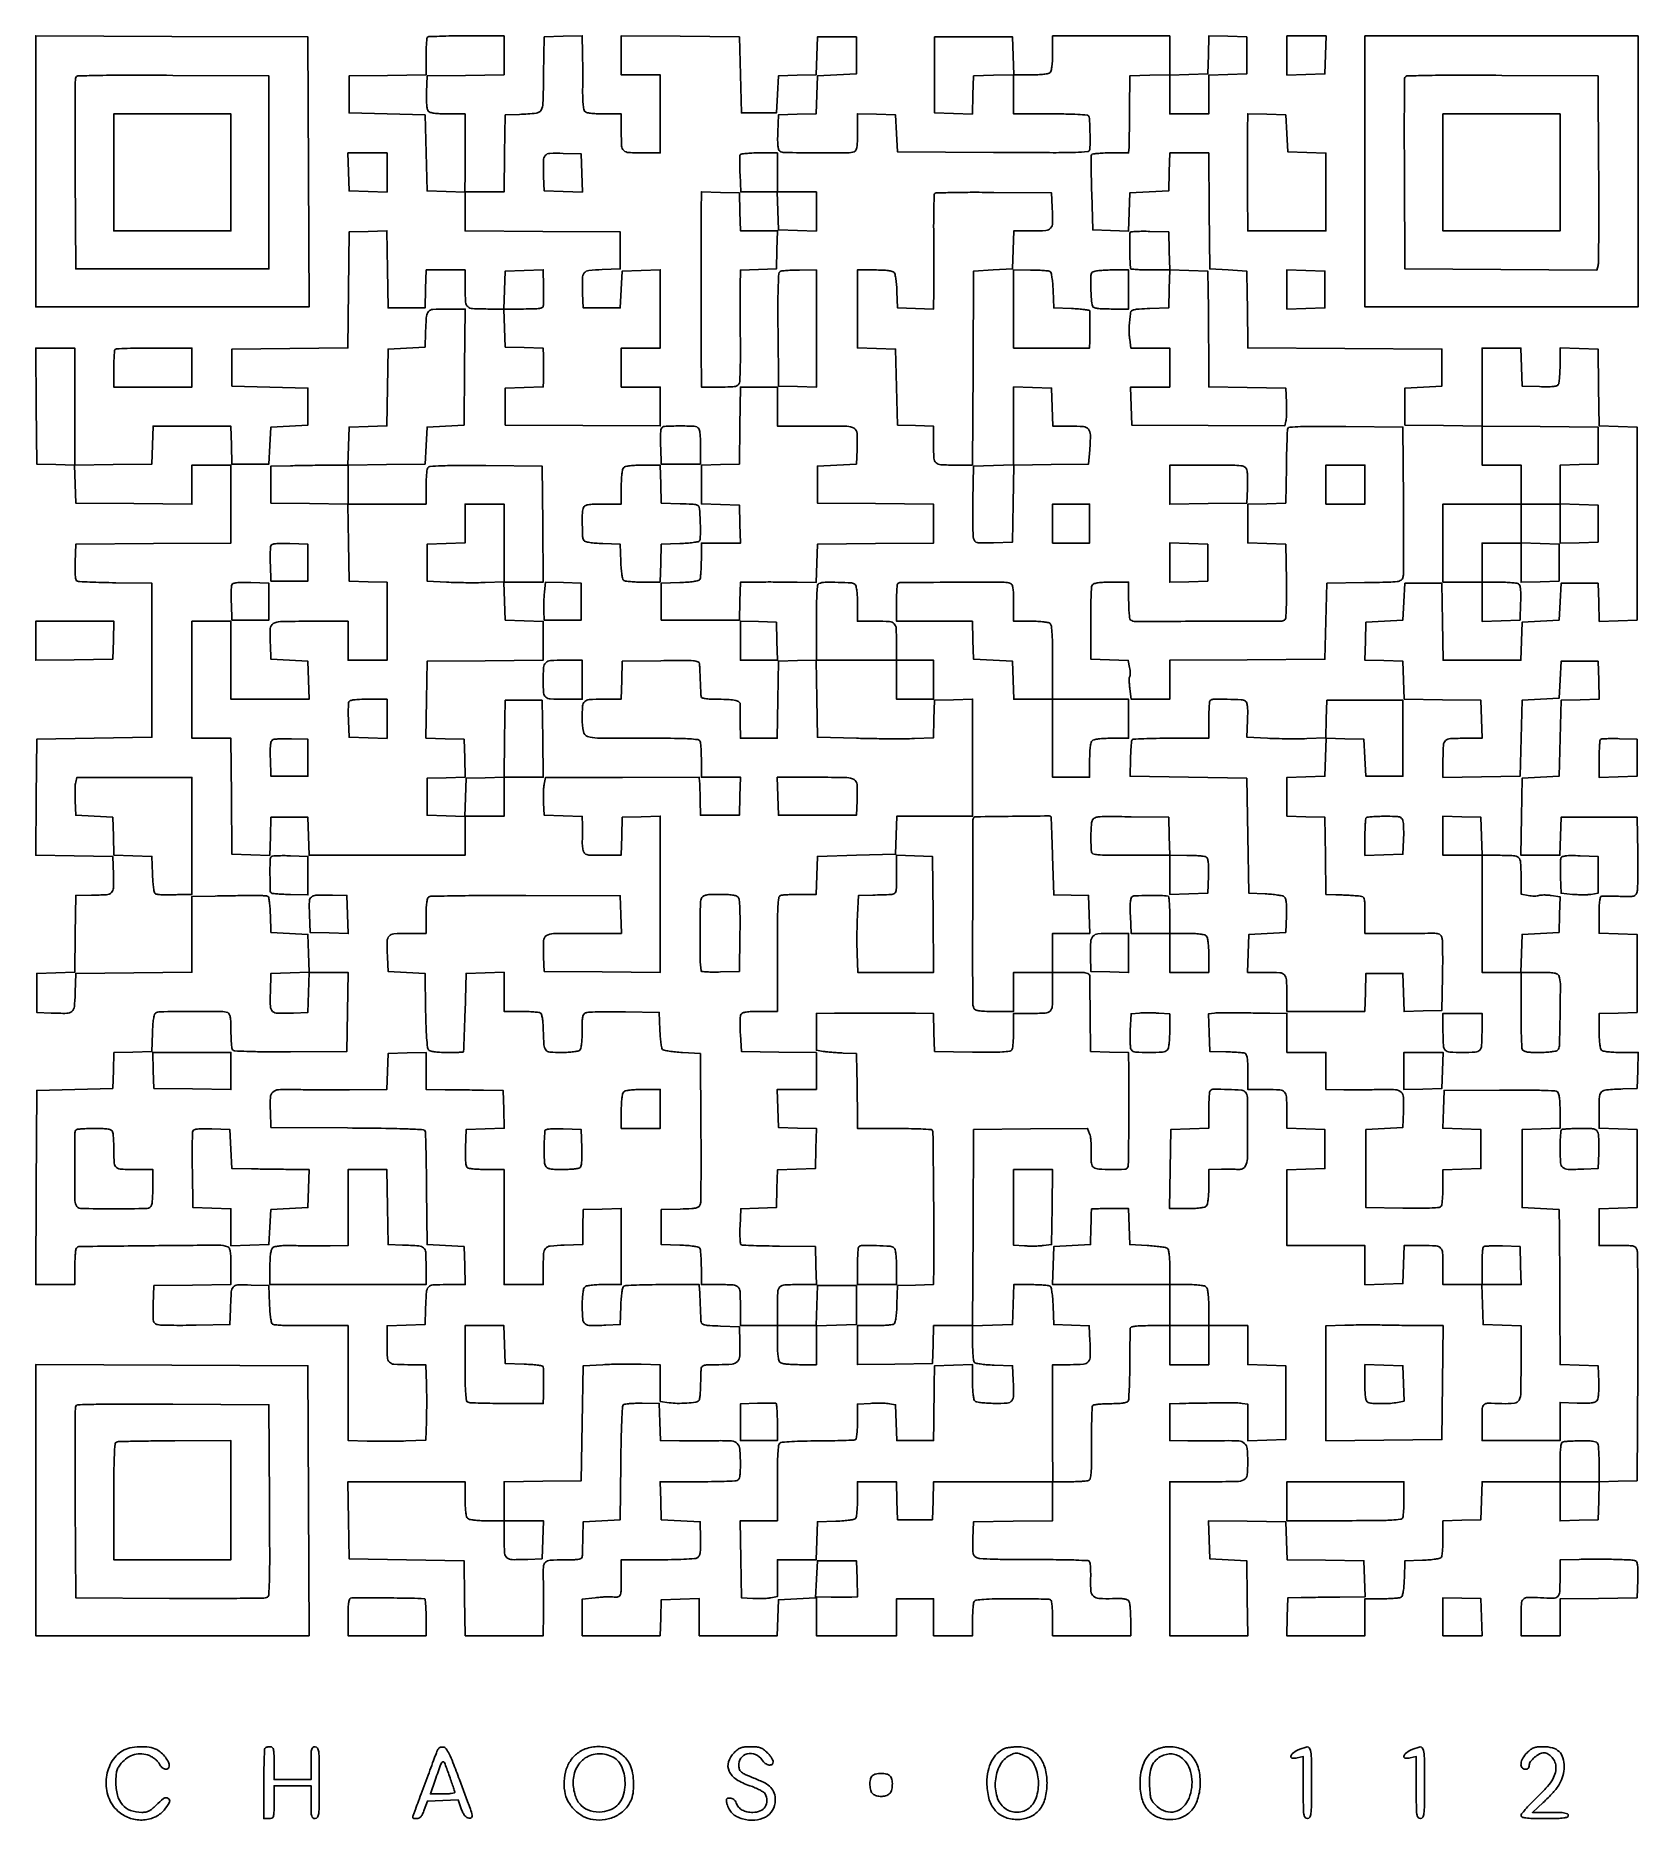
# Model space of a CAD drawing. Extents: x 156 to 936, y 100 to 969.
import ezdxf

# ---------------------------------------------------------------- set-up
doc = ezdxf.new("R2010")
doc.units = 0

msp = doc.modelspace()

# ---------------------------------------------------------------- linework, layer by layer
for points in [[(346.666667, 968.333333, 0.174642), (346.400825, 967.768066, 0.005895), (346.195833, 965.27419, 0.0105), (346.048335, 962.28013, 0.007056), (346, 958.855399), (346, 950.044131), (327.25, 949.772065), (308.5, 949.5), (308.5, 940.5), (308.5, 931.5), (327, 931), (345.5, 930.5), (346, 912), (346.5, 893.5), (355.75, 893.212474), (365, 892.924948), (365, 883.474499), (365, 874.02405), (402.75, 873.762025), (440.5, 873.5), (440.5, 864.5), (440.5, 855.5), (431.759315, 855.211203, 0.017722), (425.222155, 854.762911, 0.198326), (422.97509, 853.54849, 0.170867), (422.062458, 851.011209, 0.012477), (422.199088, 843.479083), (422.5, 836.5), (431.5, 836.5), (440.5, 836.5), (441, 845.5), (441.5, 854.5), (450.75, 854.787526), (460, 855.075052), (460, 836.037526), (460, 817), (450.5, 817), (441, 817), (441, 807.5), (441, 798), (450.5, 798), (460, 798), (460, 788.531091), (460, 779.062183), (422.25, 779.281091), (384.5, 779.5), (384.5, 788.5), (384.5, 797.5), (393.75, 797.787526), (403, 798.075052), (403.133112, 800.787526, 0.007695), (403.205505, 802.938386, 0.005474), (403.223131, 805.350366, 0.003789), (403.187614, 808.516471, 0.001219), (403.087891, 813.212474), (403, 816.924948), (393.75, 817.212474), (384.5, 817.5), (384.212474, 826.75), (383.924948, 836), (393.462474, 836, 0.005603), (398.523885, 836.056719, 0.033123), (401.162374, 836.291191, 0.076292), (402.57321, 836.738681, 0.272397), (403.071429, 837.5, 0.007464), (403.099181, 838.349573, 0.001456), (403.121875, 839.88125, 0.001546), (403.137614, 841.667176, 0.00143), (403.142857, 843.5, 0.00131), (403.137668, 845.481078, 0.000912), (403.121875, 847.717273, 0.00092), (403.098863, 849.862526, 0.001906), (403.071429, 851.537526), (403, 855.075052), (393.75, 854.787526), (384.5, 854.5), (384.212474, 845.25), (383.924948, 836), (376.044262, 836, -0.011491), (368.592092, 836.171283, -0.175559), (366.249844, 837.143776, -0.19511), (365.199102, 839.350994, -0.014732), (365, 846.106989), (365, 855), (355.537526, 855), (346.075052, 855), (345.787526, 845.75), (345.5, 836.5), (336.5, 836.5), (327.5, 836.5), (327.227798, 855.287232), (326.955596, 874.074464), (317.727798, 873.787232), (308.5, 873.5), (308.234453, 845.265547), (307.968906, 817.031094), (279.734453, 816.765547), (251.5, 816.5), (251.5, 807.5), (251.5, 798.5), (270, 798), (288.5, 797.5), (288.5, 788.5), (288.5, 779.5), (279.5, 779), (270.5, 778.5), (270, 769.5), (269.5, 760.5), (260.5, 760.5), (251.5, 760.5), (251.212474, 769.75), (250.924948, 779), (232, 779), (213.075052, 779), (212.787526, 769.75), (212.5, 760.5), (193.75, 760.227935), (175, 759.955869), (175, 788.477935), (175, 817), (165.484427, 817), (155.968853, 817), (156.234427, 788.75), (156.5, 760.5), (165.712964, 760.212964), (174.925929, 759.925929), (175.212964, 750.712964), (175.5, 741.5), (203.75, 741.234427), (232, 740.968853), (232, 750.484427), (232, 760), (241.5, 760), (251, 760), (251, 741.012025), (251, 722.02405), (213.25, 721.762025), (175.5, 721.5), (175.210829, 712.733647, 0.00737), (175.132465, 708.436735, 0.028627), (175.275393, 705.779803, 0.046619), (175.61643, 704.132566, 0.230735), (176.244302, 703.459747, 0.080308), (177.248239, 703.249818, 0.001709), (182.309211, 703.034876, 0.003904), (188.244387, 702.849525, 0.002617), (195.033473, 702.7261), (212.5, 702.5), (212.5, 665), (212.5, 627.5), (184.5, 627), (156.5, 626.5), (156.234464, 598.272122), (155.968929, 570.044245), (174.734464, 569.772122), (193.5, 569.5), (193.789171, 560.733647, -0.015236), (193.805876, 554.065499, -0.198379), (192.816365, 551.847555, -0.177161), (190.497243, 550.842897, -0.0117), (183.101522, 550.586035), (175.5, 550.5), (175.228072, 531.787236), (174.956143, 513.074471), (165.728072, 512.787236), (156.5, 512.5), (156.5, 503), (156.5, 493.5), (163.479083, 493.199088, 0.012739), (171.057347, 493.065605, 0.177046), (173.578192, 494.009645, 0.194277), (174.776454, 496.321238, 0.015844), (175.212602, 503.259666), (175.5, 512.5), (203.75, 512.765573), (232, 513.031147), (232, 531.515573), (232, 550), (243.25, 550.1825, -0.000082), (248.055009, 550.259664, -0.000067), (253.190969, 550.340617, -0.000067), (257.913478, 550.413785, -0.000178), (261.293725, 550.464494, -0.007877), (263.96253, 550.461532, -0.010831), (266.359783, 550.369134, -0.007739), (268.345779, 550.218583, -0.116127), (268.999758, 550.00015, -0.214736), (269.373177, 549.447441, -0.009589), (269.730428, 547.114419, -0.014689), (270.027242, 544.253952, -0.00983), (270.206033, 540.968156), (270.5, 532.5), (279.5, 532), (288.5, 531.5), (288.787023, 522.288016), (289.074046, 513.076031), (279.787023, 512.788016), (270.5, 512.5), (270.21285, 503.278376, 0.015677), (270.214404, 496.310366, 0.205536), (271.283482, 494.021712, 0.182473), (273.743558, 493.0749, 0.011944), (281.5, 493.210375), (288.5, 493.5), (288.786212, 503.25), (289.072424, 513), (298.557805, 513), (308.043186, 513), (307.771593, 493.75), (307.5, 474.5), (280, 474.359051, -0.002265), (267.070776, 474.351343, -0.007868), (258.714137, 474.515722, -0.004826), (252.753427, 474.784463, -0.24048), (251.765313, 475.359051, -0.115004), (251.474816, 476.172267, -0.00837), (251.241942, 478.556856, -0.011347), (251.074727, 481.440792, -0.008336), (251.015313, 484.643011, 0.007725), (250.941999, 488.872789, 0.036956), (250.68518, 491.271481, 0.07288), (250.208303, 492.681909, 0.185289), (249.418213, 493.393011, 0.090964), (246.266283, 493.982796, 0.00225), (231.524421, 493.968829, 0.001588), (216.434869, 493.838726, 0.139483), (214.292098, 493.201688, 0.195149), (213.75425, 492.447011, 0.020215), (213.326695, 490.262875, 0.020298), (212.991711, 487.292364, 0.009786), (212.792098, 483.467001), (212.5, 474.5), (203.288393, 474.212982), (194.076786, 473.925964), (193.788393, 465.212982), (193.5, 456.5), (175, 456), (156.5, 455.5), (156.240208, 408.25), (155.980417, 361), (165.490208, 361), (175, 361), (175.015313, 369.25, -0.008229), (175.074722, 372.493581, -0.011221), (175.241942, 375.413192, -0.008228), (175.474744, 377.828008, -0.114884), (175.765313, 378.645972, -0.252456), (177.382126, 379.542137, -0.000391), (211.747753, 379.912015, -0.000873), (245.025423, 380.186072, -0.093495), (249.448471, 379.3814, -0.196579), (250.227567, 378.648852, -0.066477), (250.689496, 377.129852, -0.033764), (250.936574, 374.535593, -0.006863), (251, 369.915076), (251, 361.044131), (232.25, 360.772065), (213.5, 360.5), (213.21285, 351.278376, 0.00416), (213.079288, 345.423524, 0.054076), (213.282581, 343.256995, 0.166055), (213.929199, 342.155201, 0.117853), (215.21285, 341.492861, 0.05373), (216.781122, 341.280854, 0.003049), (221.675025, 341.178483, 0.004642), (227.513002, 341.146189, 0.003387), (234, 341.214485), (250.5, 341.5), (250.75303, 349, -0.008062), (251.174048, 357.439007, -0.161069), (252.131127, 359.798383, -0.21244), (254.224343, 360.802761, -0.015449), (260.778718, 360.788514), (269.5, 360.5), (269.792098, 351.532999, 0.009858), (269.991754, 347.71747, 0.020103), (270.327592, 344.736728, 0.019888), (270.755925, 342.535291, 0.190822), (271.292098, 341.766591, 0.119292), (272.152746, 341.455183, 0.008999), (274.642054, 341.226232, 0.012014), (277.656184, 341.076334, 0.008841), (281, 341.049645, -0.001416), (284.92069, 341.076575, -0.000778), (289.720313, 341.08848, -0.000775), (294.591128, 341.085429, -0.001241), (298.75, 341.066053), (308, 341), (308, 313.070969), (308, 285.141938), (317.25, 284.820969, 0.005697), (321.488828, 284.722223, 0.003236), (326.619428, 284.694391, 0.003231), (331.78865, 284.733212, 0.005326), (336.156564, 284.840788), (345.813128, 285.181576), (346.156564, 294.340788, 0.005727), (346.265268, 298.516648, 0.003338), (346.304831, 303.526669, 0.003337), (346.277464, 308.545321, 0.00564), (346.179031, 312.75), (345.858062, 322), (337.03602, 322, -0.014961), (330.33651, 322.200506, -0.195783), (328.138473, 323.252847, -0.174705), (327.170458, 325.596552, -0.011442), (327, 333.044262), (327, 340.924948), (336.25, 341.212474), (345.5, 341.5), (345.75303, 349, -0.00842), (346.176507, 357.367945, -0.161913), (347.149792, 359.746245, -0.20356), (349.28527, 360.803416, -0.014513), (356.056578, 361), (365.075052, 361), (364.787526, 370.25), (364.5, 379.5), (355.5, 380), (346.5, 380.5), (346.247402, 407.5, 0.001556), (346.117252, 417.938334, 0.002424), (345.933489, 426.932352, 0.000688), (345.72495, 434.754858, 0.082368), (345.533471, 435.737793, 0.297983), (344.613956, 436.415049, 0.003975), (337.22275, 436.767634, 0.006705), (326.40715, 437.052229, 0.001466), (307.786069, 437.237793), (270.5, 437.5), (270.206229, 445.344796, -0.020896), (270.235747, 452.122142, -0.194263), (271.431674, 454.730576, -0.179666), (274.155544, 455.887427, -0.017424), (281.448425, 455.969406, 0.003863), (286.137625, 455.894949, 0.001198), (293.190601, 455.854364, 0.001198), (301.075012, 455.846776, 0.001318), (308.711067, 455.877856), (326.922134, 456), (327.211067, 464.75), (327.5, 473.5), (336.75, 473.787526), (346, 474.075052), (346, 465.037526), (346, 456), (355.25, 455.893608, -0.000291), (359.478046, 455.842519, -0.000167), (364.573437, 455.776284, -0.000167), (369.69257, 455.70632, -0.000279), (374, 455.643608), (383.5, 455.5), (383.787023, 446.288016), (384.074046, 437.076031), (374.787023, 436.788016), (365.5, 436.5), (365.208654, 427.58457, 0.007874), (365.136581, 423.325344, 0.025891), (365.278743, 420.518036, 0.03736), (365.608404, 418.675579, 0.190691), (366.208654, 417.849883, 0.110447), (367.10652, 417.526866, 0.009524), (369.544105, 417.266784, 0.01219), (372.496014, 417.080961, 0.009158), (375.75, 417.015313), (384, 417), (384, 389), (384, 361), (393.5, 361), (403, 361), (403.013655, 368.25, -0.011255), (403.204576, 376.075683, -0.166434), (404.200773, 378.593605, -0.194228), (406.475245, 379.779249, -0.01628), (413.226196, 380.213893), (422.238015, 380.5), (422.369007, 389), (422.5, 397.5), (431.75, 397.787526), (441, 398.075052), (441, 379.537526), (441, 361), (432.7, 361, 0.011084), (429.171507, 360.92177, 0.020332), (426.306878, 360.677711, 0.021091), (424.139671, 360.310542, 0.144849), (423.2, 359.8, 0.144765), (422.689713, 358.86117, 0.021112), (422.322455, 356.697258, 0.020356), (422.078287, 353.838136, 0.011122), (422, 350.319052, 0.019851), (422.245842, 344.129415, 0.208391), (423.41302, 341.942745, 0.16774), (425.947407, 341.054179, 0.01198), (433.520917, 341.199088), (440.5, 341.5), (440.792098, 350.467001, -0.009786), (440.991711, 354.292364, -0.020298), (441.326695, 357.262875, -0.020215), (441.75425, 359.447011, -0.195149), (442.292098, 360.201688, -0.129255), (443.258788, 360.510353, -0.002676), (448.359241, 360.748365, -0.006075), (454.360319, 360.923221, -0.004029), (461.25, 360.984687), (479, 361), (479.150509, 358.25, -0.002283), (479.221867, 356.82714, -0.000713), (479.316114, 354.692187, -0.000713), (479.414579, 352.30739, -0.000787), (479.502918, 350, 0.001391), (479.591042, 347.768739, 0.00154), (479.688864, 345.612586, 0.001427), (479.783276, 343.772815, 0.007962), (479.852408, 342.787526, 0.221413), (480.37016, 341.88695, 0.101229), (481.641756, 341.332063, 0.039105), (484.120251, 341.004194, 0.005569), (489.25, 340.787526), (498.5, 340.5), (498.7363, 333.158659, -0.019332), (498.691704, 326.279559, -0.17652), (497.559177, 323.559894, -0.186738), (494.975556, 322.287719, -0.022085), (488.464816, 322, 0.005763), (483.678699, 321.944835, 0.044524), (481.455376, 321.694687, 0.123786), (480.344373, 321.161642, 0.204543), (479.877143, 320.25, 0.008838), (479.822244, 319.203559, 0.001261), (479.753027, 317.055868, 0.001434), (479.684826, 314.514369, 0.001223), (479.627143, 311.833805, -0.009236), (479.529377, 309.230824, -0.013198), (479.339132, 306.92745, -0.009086), (479.09755, 305.035051, -0.161355), (478.825222, 304.49236, -0.166175), (477.298973, 303.743, -0.014251), (472.905703, 303.308565, -0.019914), (468.203714, 303.166316, -0.034832), (464.32161, 303.47448), (460, 304.122546), (460, 312.992653), (460, 321.86276), (450.75, 322.18138, 0.007), (446.521873, 322.267784, 0.004027), (441.426563, 322.25953, 0.004022), (436.307538, 322.168824, 0.006705), (432, 322), (422.5, 321.5), (422, 293.5), (421.5, 265.5), (402.75, 265.227935), (384, 264.955869), (384, 255.477935), (384, 246), (375.7, 246, -0.011084), (372.171507, 246.07823, -0.020332), (369.306878, 246.322289, -0.021091), (367.139671, 246.689458, -0.144849), (366.2, 247.2, -0.144849), (365.689458, 248.139671, -0.021091), (365.322289, 250.306878, -0.020332), (365.07823, 253.171507, -0.011084), (365, 256.7), (365, 265), (336.477935, 265), (307.955869, 265), (308.227935, 246.25), (308.5, 227.5), (336.5, 227), (364.5, 226.5), (364.772559, 208.25), (365.045117, 190), (384.022559, 190), (403, 190), (403.112217, 200.75, 0.001736), (403.143863, 205.293161, 0.001509), (403.146125, 210.054607, 0.001518), (403.122087, 214.364557, 0.004466), (403.070066, 217.329512, -0.016972), (403.116806, 223.590176, -0.192478), (404.111084, 225.806452, -0.179652), (406.393138, 226.807192, -0.014441), (413.067388, 227, 0.005225), (418.166083, 227.053287, 0.042888), (420.475439, 227.30046, 0.125156), (421.604343, 227.833811, 0.2158), (422.052954, 228.75, 0.000721), (422.083895, 229.823683, 0.000087), (422.148235, 232.189063, 0.000103), (422.223627, 235.000094, 0.000085), (422.302954, 238), (422.5, 245.5), (431.5, 246), (440.5, 246.5), (440.766466, 273.966466, -0.003055), (440.93695, 284.748526, -0.005162), (441.228301, 293.781078, -0.00157), (441.580595, 301.482959, -0.186247), (441.976585, 302.376585, -0.163309), (442.717622, 302.745245, -0.011197), (445.078193, 303.019079, -0.015047), (447.965753, 303.201242, -0.010688), (451.210119, 303.238668), (459.5, 303.157097), (459.787526, 294.078548), (460.075052, 285), (469.287526, 284.906082, 0.002281), (473.478571, 284.882476, 0.001343), (478.488258, 284.890566, 0.001343), (483.494142, 284.92554, 0.002296), (487.672502, 284.985146, -0.019756), (494.730749, 284.839368, -0.183151), (497.466604, 283.609579, -0.179561), (498.728839, 280.862623, -0.01885), (499, 273.67273, -0.008811), (498.932455, 269.840123, -0.039623), (498.676637, 267.614674, -0.076411), (498.199137, 266.290876, -0.178274), (497.418213, 265.606989, -0.081739), (496.239742, 265.364059, -0.00228), (491.026577, 265.178303, -0.004617), (484.875559, 265.044038, -0.003148), (477.880687, 265), (459.924948, 265), (460.212474, 255.75), (460.5, 246.5), (469.98614, 246), (479.47228, 245.5), (479.597979, 237.211242, -0.007025), (479.603076, 232.638436, -0.041455), (479.37409, 230.255408, -0.088459), (478.852983, 228.850191, -0.137819), (477.92758, 227.961242, -0.10661), (476.591311, 227.578469, -0.004239), (471.49915, 227.282365, -0.007312), (465.426199, 227.069835, -0.00509), (458.565741, 227), (441, 227), (441, 218, -0.008017), (440.90014, 211.77233, -0.118283), (440.325855, 209.677246, -0.259097), (438.995457, 208.841779, -0.049352), (436.034219, 208.974906, 0.045267), (435.13308, 209.022783, 0.005509), (433.153022, 208.926852, 0.006498), (430.797793, 208.755976, 0.005316), (428.284219, 208.513795), (422, 207.840812), (422, 198.920406), (422, 190), (440.961067, 190), (459.922134, 190), (460.211067, 198.75), (460.5, 207.5), (469.75, 207.787526), (479, 208.075052), (479, 199.037526), (479, 190), (497.961067, 190), (516.922134, 190), (517.211067, 198.75), (517.5, 207.5), (526.5, 208), (535.5, 208.5), (536, 217.5), (536.5, 226.5), (546, 226.5), (555.5, 226.5), (555.788933, 217.75), (556.077866, 209), (553.288933, 208.844005, -0.011673), (551.759812, 208.794244, -0.002714), (549.189562, 208.784587, -0.002799), (546.230203, 208.806102, -0.00274), (543.25, 208.860787), (536, 209.033563), (536, 199.516782), (536, 190), (555.5, 190), (575, 190), (575, 199), (575, 208), (584, 208), (593, 208), (593, 199), (593, 190), (602.5, 190), (612, 190), (612.015313, 197.75, -0.00929), (612.078179, 200.807951, -0.01233), (612.255552, 203.584596, -0.009703), (612.503775, 205.877069, -0.11011), (612.811646, 206.729477, -0.22452), (613.785829, 207.344521, -0.012533), (617.450972, 207.698822, -0.01292), (622.850637, 207.944493, -0.00364), (631.280009, 208.048583, -0.003343), (638.132302, 208.037494, -0.00512), (644.07024, 207.927372, -0.001943), (649.157801, 207.761103, -0.129979), (649.983676, 207.510089, -0.217924), (650.385658, 206.907221, -0.011837), (650.701455, 204.586938, -0.016662), (650.926262, 201.720885, -0.01124), (651, 198.440983), (651, 190), (670, 190), (689, 190), (688.984687, 197.75, 0.010608), (688.913449, 200.821142, 0.013637), (688.711154, 203.638468, 0.011466), (688.426284, 205.964063, 0.105267), (688.075012, 206.912869, 0.161236), (687.274967, 207.568797, 0.054726), (685.801459, 207.957113, 0.034574), (683.552427, 208.135631, 0.010628), (680.146543, 208.097598, -0.019655), (673.556508, 208.142956, -0.169423), (670.867586, 209.222706, -0.195238), (669.63689, 211.659562, -0.02745), (669.480825, 217.405174, 0.009002), (669.509497, 220.352764, 0.012121), (669.42274, 223.019797, 0.00926), (669.256481, 225.224181, 0.115453), (668.991698, 226.013434, 0.24438), (668.0503, 226.574997, 0.004794), (662.265656, 226.858121, 0.008042), (654.244064, 227.044523, 0.002441), (642.078391, 227.072125, -0.002936), (630.826727, 227.108806, -0.006459), (622.227037, 227.298459, -0.004145), (615.588313, 227.585814, -0.110408), (613.891327, 228.05816, -0.116988), (612.848096, 228.981137, -0.108872), (612.296297, 230.298453, -0.047384), (612.103737, 232.555997, -0.006429), (612.210468, 237.306341), (612.5, 245.5), (631.75, 245.771593), (651, 246.043186), (651, 255.521593), (651, 265), (658.918213, 265, 0.007109), (662.067069, 265.044776, 0.008958), (664.979143, 265.179854, 0.007391), (667.407152, 265.372186, 0.06825), (668.431974, 265.61227, 0.244064), (669.303346, 266.594584, 0.041011), (669.729575, 269.156279, 0.01963), (669.931286, 273.774994, 0.002599), (669.923371, 283.561506, -0.00353), (669.930449, 290.281867, -0.005383), (670.040577, 296.1144, -0.002138), (670.20976, 301.100033, -0.129562), (670.468626, 301.949236, -0.212003), (671.085084, 302.370436, -0.014759), (673.21, 302.696074, -0.018614), (675.888158, 302.925143, -0.012026), (679, 303, 0.010596), (682.502241, 303.074227, 0.025122), (685.097841, 303.315308, 0.030263), (686.926361, 303.692359, 0.185205), (687.690983, 304.25, 0.128852), (688.016707, 305.239117, 0.003271), (688.279081, 309.979688, 0.006777), (688.47649, 315.586609, 0.004547), (688.556952, 322, -0.001066), (688.592765, 328.413481, -0.001592), (688.653882, 334.020312, -0.000662), (688.727864, 338.821572, -0.034137), (688.806952, 339.75, -0.294833), (689.337389, 340.346737, -0.035635), (691.144135, 340.712025, -0.025024), (694.011735, 340.936767, -0.007044), (698.5, 341), (708, 341), (708, 331.5), (708, 322), (717.5, 322), (727, 322), (727, 331.5), (727, 341), (736.5, 341), (746, 341), (746, 331.537526), (746, 322.075052), (755.25, 321.787526), (764.5, 321.5), (764.5, 303.5), (764.5, 285.5), (755.25, 285.212474), (746, 284.924948), (746, 293.848975), (746, 302.773001), (743.25, 303.153287, 0.031661), (740.518653, 303.356088, 0.003179), (733.979502, 303.385228, 0.00325), (725.032984, 303.310064, 0.00129), (712.75, 303.09531), (708, 303), (708, 294), (708, 285), (716.75, 284.906082, 0.002418), (720.762235, 284.882421, 0.001368), (725.62411, 284.890566, 0.001366), (730.526104, 284.925579, 0.002246), (734.672502, 284.985146, -0.018785), (741.663365, 284.854338, -0.172549), (744.418594, 283.695911, -0.187123), (745.705564, 281.105428, -0.022785), (746, 274.647529, -0.027758), (745.639958, 268.167132, -0.256016), (744.079378, 265.945033, -0.111012), (740.595536, 265.106701, -0.003756), (726.393011, 265), (708, 265), (708, 227.5), (708, 190), (727.009843, 190), (746.019687, 190), (745.759843, 208.25), (745.5, 226.5), (736.5, 227), (727.5, 227.5), (727.21218, 236.772204), (726.924361, 246.044409), (745.71218, 245.772204), (764.5, 245.5), (764.787236, 236.271928), (765.074471, 227.043857), (783.787236, 226.771928), (802.5, 226.5), (802.788933, 217.75), (803.077866, 209), (790.788933, 208.855575, 0.000207), (785.607385, 208.792539, 0.000182), (780.200499, 208.722562, 0.000183), (775.323171, 208.655885, 0.000551), (772, 208.605575), (765.5, 208.5), (765.212474, 199.25), (764.924948, 190), (783.962474, 190), (803, 190), (803, 199), (803, 208), (811.25, 208.015313, 0.008579), (814.497876, 208.077072, 0.011582), (817.430835, 208.251296, 0.008725), (819.854929, 208.494381, 0.112667), (820.706033, 208.797157, 0.192561), (821.236162, 209.533237, 0.02067), (821.666992, 211.63313, 0.020911), (822.005667, 214.460658, 0.010674), (822.206033, 218.031844), (822.5, 226.5), (830.968156, 226.793967, 0.010674), (834.539342, 226.994333, 0.020911), (837.36687, 227.333008, 0.02067), (839.466763, 227.763838, 0.192561), (840.202843, 228.293967, 0.112531), (840.505585, 229.144249, 0.008778), (840.748704, 231.558142, 0.011623), (840.922925, 234.478979, 0.008617), (840.984687, 237.712474), (841, 245.924948), (850.25, 246.212474), (859.5, 246.5), (859.787526, 255.75), (860.075052, 265), (879.037526, 265), (898, 265), (898, 255.462474), (898, 245.924948), (907.25, 246.212474), (916.5, 246.5), (916.787036, 255.712964), (917.074071, 264.925929), (926.287036, 265.212964), (935.5, 265.5), (935.776595, 320.5, 0.000947), (935.843216, 341.744487, 0.001486), (935.811656, 360.004687, 0.000367), (935.724867, 375.978117, 0.058002), (935.507543, 377.75, 0.122598), (934.851723, 379.003904, 0.154459), (933.732885, 379.672178, 0.053321), (931.54844, 379.94753, 0.004712), (925.980948, 380), (917, 380), (917, 388.962474), (917, 397.924948), (926.25, 398.212474), (935.5, 398.5), (935.5, 417.5), (935.5, 436.5), (926.25, 436.787526), (917, 437.075052), (917, 446.018474, -0.014194), (917.190094, 452.713321, -0.199365), (918.215838, 454.834916, -0.165063), (920.527107, 455.811311, -0.009054), (928.5, 456.245668), (935.5, 456.5), (935.788933, 465.25), (936.077866, 474), (927.738933, 474, -0.011007), (924.191211, 474.078112, -0.020282), (921.315326, 474.321952, -0.021049), (919.141383, 474.688939, -0.145022), (918.2, 475.2, -0.144682), (917.689961, 476.138013, -0.021131), (917.322617, 478.298731, -0.02038), (917.078344, 481.152513, -0.011159), (917, 484.662474), (917, 492.924948), (926.25, 493.212474), (935.5, 493.5), (935.5, 512.5), (935.5, 531.5), (926.25, 531.787526), (917, 532.075052), (917, 541.037526, -0.00744), (917.063008, 545.271671, -0.02682), (917.287754, 547.96063, -0.04033), (917.655897, 549.625425, -0.306589), (918.25, 550.103467, -0.021515), (919.076863, 550.136195, -0.001507), (921.397508, 550.121163, -0.002134), (924.165553, 550.083074, -0.001605), (927.209602, 550.018417, 0.005646), (932.010131, 549.955262, 0.063929), (933.891915, 550.19329, 0.171243), (934.879098, 550.858136, 0.099633), (935.494778, 552.16495, 0.053713), (935.711545, 553.768641, 0.003003), (935.817507, 558.807829, 0.004598), (935.852496, 564.817956, 0.00335), (935.785177, 571.5), (935.5, 588.5), (917, 588.5), (898.5, 588.5), (898.212474, 579.25), (897.924948, 570), (888.440409, 570), (878.955869, 570), (879.227935, 588.75), (879.5, 607.5), (888.5, 608), (897.5, 608.5), (898, 627), (898.5, 645.5), (907.787023, 645.788016), (917.074046, 646.076031), (916.787023, 655.288016), (916.5, 664.5), (907.5, 664.5), (898.5, 664.5), (898, 655.5), (897.5, 646.5), (888.5, 646), (879.5, 645.5), (879, 627), (878.5, 608.5), (859.75, 608.227935), (841, 607.955869), (841, 616.870946, -0.014735), (841.19974, 623.647444, -0.195701), (842.254719, 625.857023, -0.175121), (844.606502, 626.829519, -0.011345), (852.119313, 627), (860.075052, 627), (859.787526, 636.25), (859.5, 645.5), (840.787236, 645.771928), (822.074471, 646.043857), (821.787236, 655.271928), (821.5, 664.5), (812.212977, 664.788016), (802.925954, 665.076031), (803.212977, 674.288016), (803.5, 683.5), (812.5, 684), (821.5, 684.5), (822, 693.5), (822.5, 702.5), (831.5, 702.5), (840.5, 702.5), (840.772065, 683.75), (841.044131, 665), (859.984539, 665), (878.924948, 665), (879.212474, 674.25), (879.5, 683.5), (888.5, 684), (897.5, 684.5), (898, 693.5), (898.5, 702.5), (907.5, 702.5), (916.5, 702.5), (916.788016, 693.212977), (917.076031, 683.925954), (926.288016, 684.212977), (935.5, 684.5), (935.5, 731.5), (935.5, 778.5), (926.271928, 778.787236), (917.043857, 779.074471), (916.771928, 797.787236), (916.5, 816.5), (907.25, 816.787526), (898, 817.075052), (897.984687, 808.787526, -0.009129), (897.918962, 805.519034, -0.01216), (897.732898, 802.554613, -0.009485), (897.472502, 800.106611, -0.110544), (897.149034, 799.206902, -0.187221), (896.340297, 798.610638, -0.039341), (894.5815, 798.278749, -0.027159), (891.914541, 798.135766, -0.008519), (887.914347, 798.206902), (879.5, 798.5), (879.212474, 807.75), (878.924948, 817), (869.462474, 817), (860, 817), (860, 797.977935), (860, 778.955869), (841.25, 779.227935), (822.5, 779.5), (822.5, 788.5), (822.5, 797.5), (831.5, 798), (840.5, 798.5), (840.5, 807.5), (840.5, 816.5), (793.25, 816.759792), (746, 817.019583), (745.955913, 824.259792, 0.0013), (745.924866, 827.832584, 0.000512), (745.86429, 832.751314, 0.000507), (745.787989, 838.066742, 0.000634), (745.705913, 843), (745.5, 854.5), (736.5, 855), (727.5, 855.5), (727.234427, 883.75), (726.968853, 912), (717.521953, 912), (708.075052, 912), (707.787526, 902.75), (707.5, 893.5), (698, 893), (688.5, 892.5), (688.211966, 883.211622), (687.923933, 873.923244), (679.211966, 874.211622), (670.5, 874.5), (670, 892.265642, -0.001896), (669.832473, 899.145783, -0.002916), (669.744792, 905.101782, -0.000969), (669.709014, 910.248941, -0.083071), (669.833333, 911.015642, -0.280891), (670.30482, 911.410051, -0.010733), (672.668746, 911.713055, -0.016348), (675.616019, 911.929551, -0.010158), (679.083333, 912), (688, 912), (688.166102, 914.75, 0.010913), (688.235366, 916.548063, 0.000836), (688.308057, 921.392188, 0.001148), (688.371846, 927.171376, 0.000875), (688.416102, 933.5), (688.5, 949.5), (698.25, 949.786212), (708, 950.072424), (708, 940.536212), (708, 931), (717.5, 931), (727, 931), (727, 940.462474), (727, 949.924948), (736.25, 950.212474), (745.5, 950.5), (745.5, 959.5), (745.5, 968.5), (736.288016, 968.787023), (727.076031, 969.074046), (726.788016, 959.787023), (726.5, 950.5), (717.25, 950.212474), (708, 949.924948), (708, 959.462474), (708, 969), (679.5, 969), (651, 969), (651, 960.7, -0.011084), (650.92177, 957.171507, -0.020332), (650.677711, 954.306878, -0.021091), (650.310542, 952.139671, -0.144849), (649.8, 951.2, -0.144682), (648.861987, 950.689961, -0.021131), (646.701269, 950.322617, -0.02038), (643.847487, 950.078344, -0.011159), (640.337526, 950), (632.075052, 950), (631.787526, 959.25), (631.5, 968.5), (612.5, 968.5), (593.5, 968.5), (593.5, 950), (593.5, 931.5), (602.711984, 931.212977), (611.923969, 930.925954), (612.211984, 940.212977), (612.5, 949.5), (622.25, 949.786212), (632, 950.072424), (632, 940.536212), (632, 931), (649.940983, 931, -0.004331), (657.445452, 930.934997, -0.009315), (663.224807, 930.727127, -0.004769), (667.767543, 930.435451, -0.240366), (668.508939, 929.985536, -0.125869), (668.891976, 928.760975, -0.004072), (669.123997, 923.560888, -0.008689), (669.226019, 918.211016, -0.014794), (669.10127, 913.740112, -0.370861), (668.044301, 912.64517, -0.015192), (662.148557, 912.276874, -0.008711), (651.274123, 912.118268, -0.000681), (622.25, 912.240112), (575.5, 912.5), (575, 921.5), (574.5, 930.5), (565.25, 930.787526), (556, 931.075052), (556, 922.144515, -0.006687), (555.937123, 917.443624, -0.034414), (555.688728, 914.851928, -0.069706), (555.217512, 913.347501, -0.192751), (554.418213, 912.606989, -0.091262), (551.158072, 911.998952, -0.002276), (535.974255, 912.032123, -0.001617), (520.437678, 912.187052, -0.138914), (518.206902, 912.850966, -0.187221), (517.610638, 913.659703, -0.039341), (517.278749, 915.4185, -0.027159), (517.135766, 918.085459, -0.008519), (517.206902, 922.085653), (517.5, 930.5), (526.712964, 930.787036), (535.925929, 931.074071), (536.212964, 940.287036), (536.5, 949.5), (546, 950), (555.5, 950.5), (555.5, 959.5), (555.5, 968.5), (546, 968.5), (536.5, 968.5), (536.212964, 959.287036), (535.925929, 950.074071), (526.712964, 949.787036), (517.5, 949.5), (517, 940.5), (516.5, 931.5), (508, 931.5), (499.5, 931.5), (499, 950), (498.5, 968.5), (469.75, 968.765335), (441, 969.030671), (441, 959.515335), (441, 950), (450.5, 950), (460, 950), (460, 931), (460, 912), (452.081787, 912, -0.01141), (444.599988, 912.170753, -0.175208), (442.252746, 913.14255, -0.195511), (441.199638, 915.349521, -0.014768), (441, 922.106989), (441, 931), (432.622445, 931, -0.009981), (428.851243, 931.075292, -0.023877), (426.063977, 931.320277, -0.029276), (424.089286, 931.708143, -0.157685), (423.176821, 932.286944, -0.139185), (422.749561, 933.253728, -0.012507), (422.443752, 935.912297, -0.015085), (422.246783, 939.227521, -0.010021), (422.21199, 943.036944, 0.002121), (422.240165, 947.26301, 0.001372), (422.238603, 952.154688, 0.001379), (422.210775, 956.934878, 0.002609), (422.157614, 960.787526), (422, 969.075052), (412.75, 968.787526), (403.5, 968.5), (403.227493, 950.263403, -0.003798), (402.906799, 936.036086, -0.12848), (401.960325, 932.813785, -0.236188), (399.5988, 931.314503, -0.016371), (391.5, 930.754332), (384.5, 930.5), (384.227935, 911.75), (383.955869, 893), (374.41933, 893), (364.882791, 893), (365.005367, 902.25, 0.001626), (365.047817, 906.495144, 0.000916), (365.073144, 911.646875, 0.000914), (365.079677, 916.84609, 0.001497), (365.063971, 921.25), (365, 931), (356.622445, 931, -0.009406), (352.657348, 931.0746, -0.027148), (349.921657, 931.326735, -0.03848), (348.060853, 931.748928, -0.145524), (347.078674, 932.405204, -0.126804), (346.594776, 933.431833, -0.023545), (346.298867, 935.514748, -0.021342), (346.157498, 938.264652, -0.01153), (346.206229, 941.655204), (346.5, 949.5), (365.25, 949.772065), (384, 950.044131), (384, 959.522065), (384, 969), (365.666667, 969, 0.0034), (358.591013, 968.951878, 0.005368), (352.522917, 968.804167, 0.001621), (347.281849, 968.603258, 0.188134)], [(269.5, 902.5), (269.5, 855.5), (222.5, 855.5), (175.5, 855.5), (175.239372, 901.5, -0.000997), (175.174287, 919.225103, -0.001596), (175.197198, 934.357597, -0.000282), (175.267665, 947.72814, -0.090314), (175.461789, 948.759906, -0.301449), (176.45055, 949.464468, -0.003096), (185.402033, 949.70934, -0.005599), (198.68089, 949.841585, -0.001079), (222.722417, 949.759906), (269.5, 949.5)], [(916.777529, 904.5, -0.001169), (916.844214, 887.089041, -0.00181), (916.812248, 872.054912, -0.000538), (916.723164, 858.995066, -0.057675), (916.505999, 857.240125), (915.956939, 854.980251), (869.22847, 855.240125), (822.5, 855.5), (822.239372, 901.5, -0.000997), (822.174287, 919.225103, -0.001596), (822.197198, 934.357597, -0.000282), (822.267665, 947.72814, -0.090314), (822.461789, 948.759906, -0.301449), (823.45055, 949.464468, -0.003096), (832.402033, 949.70934, -0.005599), (845.68089, 949.841585, -0.001079), (869.722417, 949.759906), (916.5, 949.5)], [(745.927517, 927.787526, 0.003793), (745.847631, 922.262543, 0.001459), (745.817277, 914.58762, 0.001177), (745.830227, 904.75281, 0.00058), (745.890639, 892.25), (746, 874), (765, 874), (784, 874), (784, 892.962474), (784, 911.924948), (774.75, 912.212474), (765.5, 912.5), (765, 921.5), (764.5, 930.5), (755.25, 930.787526), (746, 931.075052)], [(421.788029, 902.211971), (422.076058, 892.923942), (412.788029, 893.211971), (403.5, 893.5), (403.221557, 900.5, -0.01146), (403.091264, 908.237908, -0.175893), (404.00282, 910.70212, -0.211003), (406.215515, 911.777415, -0.017382), (412.778718, 911.788514), (421.5, 911.5)], [(517, 902.5), (517, 893), (526.5, 893), (536, 893), (536, 883.462474), (536, 873.924948), (526.75, 874.212474), (517.5, 874.5), (517.212474, 883.75), (516.924948, 893), (508.035948, 893), (499.146947, 893), (498.823474, 901.523175, -0.004031), (498.723784, 904.859493, -0.005712), (498.692937, 907.82961, -0.003384), (498.712423, 910.325963, -0.078732), (498.833333, 911.023175, -0.280981), (499.300091, 911.411642, -0.010265), (501.686186, 911.713267, -0.016066), (504.639201, 911.929466, -0.010239), (508.083333, 912), (517, 912)], [(498.787526, 883.25), (499.075052, 874), (508.075052, 874), (517.075052, 874), (516.787526, 864.75), (516.5, 855.5), (507.75, 855.211067), (499, 854.922134), (498.903919, 847.211067, 0.003078), (498.87768, 843.048601, 0.000774), (498.887177, 836.267067, 0.00079), (498.922289, 828.514508, 0.000797), (498.981845, 820.783203, -0.003298), (499.001612, 813.464651, -0.004704), (498.915176, 806.967211, -0.002665), (498.761638, 801.492931, -0.068598), (498.510538, 800.033203, -0.140726), (497.779032, 798.933431, -0.1244), (496.540675, 798.324965, -0.046996), (494.220777, 798.0564, -0.005333), (488.932612, 798), (480, 798), (479.962766, 816.5, -0.000168), (479.94848, 825.024282, -0.000093), (479.936469, 835.440625, -0.000093), (479.928216, 845.999363, -0.000149), (479.925532, 855, -0.000164), (479.928266, 863.319929, -0.000156), (479.936469, 871.779773, -0.000155), (479.948375, 879.257972, -0.000555), (479.962766, 884.037526), (480, 893.075052), (489.25, 892.787526), (498.5, 892.5)], [(650.800912, 885.520917, -0.012303), (650.942101, 877.883746, -0.176255), (650.011851, 875.374694, -0.202443), (647.739673, 874.228106, -0.016964), (641.018474, 874), (632.075052, 874), (631.787526, 864.75), (631.5, 855.5), (622, 855), (612.5, 854.5), (612.240208, 807.25), (611.980417, 760), (604.071996, 760, -0.011404), (596.60037, 760.170439, -0.174832), (594.253633, 761.139962, -0.195775), (593.200267, 763.341965, -0.014884), (593, 770.068056), (593, 778.922134), (584.25, 779.211067), (575.5, 779.5), (575, 798), (574.5, 816.5), (565.25, 816.787526), (556, 817.075052), (556, 836.037526), (556, 855), (564.377555, 855, -0.009926), (568.166961, 854.924766, -0.024173), (570.949592, 854.679152, -0.030079), (572.912736, 854.288322, -0.156616), (573.831844, 853.702616, -0.123819), (574.268892, 852.789339, -0.013166), (574.679152, 850.450258, -0.0156), (575.012379, 847.592986, -0.011934), (575.204288, 844.452616), (575.5, 836.5), (584.25, 836.211067), (593, 835.922134), (593.093279, 845.211067, 0.001956), (593.122652, 850.003506, 0.000619), (593.129651, 857.156956, 0.000618), (593.117722, 865.13342, 0.000687), (593.08611, 872.833891, -0.002959), (593.089231, 879.928179, -0.004577), (593.184291, 886.055849, -0.001562), (593.330988, 891.333496, -0.131414), (593.5614, 892.099348, -0.252149), (594.254366, 892.499083, -0.001515), (601.827244, 892.69746, -0.005388), (610.914794, 892.809999, -0.002757), (622.31857, 892.765457), (650.5, 892.5)], [(707.787036, 864.287036), (708.074071, 855.074071), (717.287036, 854.787036), (726.5, 854.5), (726.699908, 845, -0.002313), (726.780345, 840.09988, -0.000733), (726.855807, 832.789294, -0.000732), (726.916063, 824.638876, -0.000814), (726.949908, 816.772065), (727, 798.044131), (745.75, 797.772065), (764.5, 797.5), (764.800912, 790.520917, -0.008458), (764.875135, 787.685894, -0.009302), (764.849464, 784.938645, -0.008799), (764.742678, 782.595654, -0.045722), (764.54364, 781.317853), (763.985456, 779.093871), (726.742728, 779.296935), (689.5, 779.5), (689.212474, 788.75), (688.924948, 798), (698.462474, 798), (708, 798), (708, 807.5), (708, 817), (698.561273, 817), (689.122546, 817), (688.519444, 821.25, -0.017606), (688.319607, 823.132548, -0.012056), (688.219829, 825.279688, -0.012166), (688.223989, 827.355573, -0.023986), (688.346388, 829, 0.002434), (688.519226, 830.465591, 0.002236), (688.682944, 831.974914, 0.002233), (688.816944, 833.322508, 0.007366), (688.888217, 834.212474, -0.22421), (689.387851, 835.113491, -0.103591), (690.641966, 835.668912, -0.039357), (693.108547, 835.995896, -0.005513), (698.25, 836.212474), (707.5, 836.5), (707.787526, 845.75), (708.075052, 855), (698.537526, 855, -0.00737), (694.874356, 855.053999, -0.012065), (691.774979, 855.220312, -0.005739), (689.215999, 855.44922, -0.350826), (688.909213, 855.75, -0.023744), (688.667488, 859.056096, -0.003924), (688.554582, 865.449206, -0.001249), (688.50406, 872.357228, -0.125955), (688.737151, 873.286447, -0.253966), (689.205354, 873.591205, -0.006883), (691.731201, 873.757731, -0.012675), (694.786693, 873.839384, -0.00815), (698.331542, 873.786447), (707.5, 873.5)], [(536, 826.462474), (536, 797.924948), (526.75, 798.212474), (517.5, 798.5), (517.304021, 825.97437, -0.002129), (517.265594, 839.343613, -0.008505), (517.416254, 847.53364, -0.00621), (517.685489, 853.159133, -0.240554), (518.304021, 854.209057, -0.112933), (519.149538, 854.509445, -0.00863), (521.572119, 854.750529, -0.011508), (524.502844, 854.923386, -0.00851), (527.75, 854.984687), (536, 855)], [(649.706033, 854.202843, -0.192561), (650.236162, 853.466763, -0.02067), (650.666992, 851.36687, -0.020911), (651.005667, 848.539342, -0.010674), (651.206033, 844.968156), (651.5, 836.5), (660.25, 836.211067, -0.010265), (663.609278, 836.031043, -0.016694), (666.449271, 835.724695, -0.010657), (668.716388, 835.353822, -0.341987), (669.066667, 834.961067, -0.013307), (669.092892, 834.346452, -0.001212), (669.11375, 832.813563, -0.001569), (669.128462, 830.985031, -0.001227), (669.133333, 829, -0.00112), (669.128471, 826.829649, -0.000841), (669.11375, 824.440625, -0.000849), (669.092297, 822.192431, -0.001951), (669.066667, 820.5), (669, 817), (650.5, 817), (632, 817), (632, 836), (632, 855), (640.25, 854.984687, -0.008579), (643.497876, 854.922928, -0.011582), (646.430835, 854.748704, -0.008725), (648.854929, 854.505619, -0.112667)], [(688, 845.5), (688, 836), (679.468615, 836, -0.008575), (675.536146, 836.067451, -0.026188), (672.877956, 836.298399, -0.035195), (671.135247, 836.668729, -0.250062), (670.535581, 837.25, -0.059849), (669.87471, 840.661603, -0.014239), (669.623757, 846.452221, -0.00853), (669.636899, 852.357007, -0.193905), (670.288736, 853.888736, -0.152627), (671.14726, 854.338404, -0.015509), (673.4503, 854.683056, -0.017715), (676.351842, 854.921835, -0.011671), (679.7, 855), (688, 855)], [(364.765573, 807.75), (364.5, 779.5), (355.5, 779), (346.5, 778.5), (346, 769.5), (345.5, 760.5), (326.75, 760.227935), (308, 759.955869), (308, 750.477935), (308, 741), (327, 741), (346, 741), (346.015313, 749.25, -0.00875), (346.07822, 752.499678, -0.011763), (346.255867, 755.438231, -0.008962), (346.503966, 757.866189, -0.112005), (346.812719, 758.731213, -0.239573), (347.903426, 759.377033, -0.007229), (353.331163, 759.647884, -0.008905), (361.414498, 759.790105, -0.002051), (375.047406, 759.731213), (402.5, 759.5), (402.765573, 731.25), (403.031147, 703), (393.478047, 703), (383.924948, 703), (384.212474, 693.75), (384.5, 684.5), (393.75, 684.212474), (403, 683.924948), (403, 674.478047), (403, 665.031147), (374.75, 664.765573), (346.5, 664.5), (346.228074, 645.787816), (345.956148, 627.075632), (355.228074, 626.787816), (364.5, 626.5), (364.787023, 617.288016), (365.074046, 608.076031), (355.787023, 607.788016), (346.5, 607.5), (346.5, 598.5), (346.5, 589.5), (355.711984, 589.212977), (364.923969, 588.925954), (365.211984, 598.212977), (365.5, 607.5), (374.728072, 607.787236), (383.956143, 608.074471), (384.228072, 626.787236), (384.5, 645.5), (393.5, 645.5), (402.5, 645.5), (402.772065, 626.75), (403.044131, 608), (393.522065, 608), (384, 608), (384, 598.5), (384, 589), (374.5, 589), (365, 589), (365, 579.5), (365, 570), (327.037526, 570), (289.075052, 570), (288.787526, 579.25), (288.5, 588.5), (279.5, 588.5), (270.5, 588.5), (270.211984, 579.212977), (269.923969, 569.925954), (260.711984, 570.212977), (251.5, 570.5), (251.234427, 598.75), (250.968853, 627), (241.484427, 627), (232, 627), (232, 655.5), (232, 684), (241.5, 684), (251, 684), (251, 665), (251, 646), (270.037526, 646), (289.075052, 646), (288.787526, 655.25), (288.5, 664.5), (279.5, 665), (270.5, 665.5), (270.199088, 672.479083, -0.019909), (270.173151, 680.395602, -0.254894), (271.635435, 682.859043, -0.130519), (275.053619, 683.828541, -0.0042), (289.512777, 683.95), (308, 683.95), (308, 674.475), (308, 665), (317.5, 665), (327, 665), (327, 683.962474), (327, 702.924948), (317.75, 703.212474), (308.5, 703.5), (308.228016, 722.228016), (307.956031, 740.956031), (289.228016, 741.228016), (270.5, 741.5), (270.5, 750.5), (270.5, 759.5), (280, 759.699908, -0.0012), (284.304839, 759.780162, -0.000721), (289.415539, 759.855807, -0.000721), (294.498942, 759.916386, -0.001259), (298.712474, 759.949908), (307.924948, 760), (308.212474, 769.25), (308.5, 778.5), (317.728072, 778.787236), (326.956143, 779.074471), (327.228072, 797.787236), (327.5, 816.5), (336.5, 817), (345.5, 817.5), (345.754332, 824.5, -0.009083), (346.189336, 832.476418, -0.165694), (347.16885, 834.786412, -0.198872), (349.296773, 835.810958, -0.014026), (356.034625, 836), (365.031147, 836)], [(194.666667, 816.333333, 0.174709), (194.400808, 815.76784, 0.005871), (194.195833, 813.267708, 0.010477), (194.048334, 810.266524, 0.007039), (194, 806.833333), (194, 798), (213, 798), (232, 798), (232, 807.5), (232, 817), (213.666667, 817, 0.0034), (206.591013, 816.951878, 0.005368), (200.522917, 816.804167, 0.001621), (195.281849, 816.603258, 0.188134)], [(517, 788.5), (517, 779), (535.980948, 779, -0.004047), (550.842033, 778.879707, -0.128285), (554.328097, 777.909788, -0.256907), (555.819628, 775.428961, -0.02037), (555.800912, 767.479083), (555.5, 760.5), (546, 760), (536.5, 759.5), (536.5, 750.5), (536.5, 741.5), (564.75, 741.234427), (593, 740.968853), (593, 731.5), (593, 722.031147), (564.75, 721.765573), (536.5, 721.5), (536.211709, 712.192168), (535.923418, 702.884336), (526.711709, 703.006139, 0.001589), (522.518206, 703.048263, 0.000932), (517.499775, 703.073371, 0.000932), (512.481268, 703.079768, 0.001589), (508.287526, 703.063971), (499.075052, 703), (498.787526, 693.75), (498.5, 684.5), (479.5, 684.5), (460.5, 684.5), (460.5, 693.5), (460.5, 702.5), (469.467001, 702.792098, 0.009786), (473.292364, 702.991711, 0.020298), (476.262875, 703.326695, 0.020215), (478.447011, 703.75425, 0.195149), (479.201688, 704.292098, 0.112618), (479.504907, 705.144238, 0.008743), (479.748365, 707.568616, 0.011595), (479.922842, 710.501991, 0.008591), (479.984687, 713.75), (480, 722), (489.537526, 722), (499.075052, 722), (498.787526, 731.25), (498.5, 740.5), (489.25, 740.787526), (480, 741.075052), (480, 750.5), (480, 759.924948), (489.25, 760.212474), (498.5, 760.5), (498.772065, 779.25), (499.044131, 798), (508.022065, 798), (517, 798)], [(650.787526, 788.25), (651.075052, 779), (659.562277, 779, -0.022415), (665.98238, 778.712037, -0.200303), (668.428228, 777.423054, -0.177486), (669.393196, 774.687194, -0.016953), (669.061422, 767.5), (668.5, 760.5), (650.271983, 760.227526), (632.043965, 759.955053), (631.771983, 741.227526), (631.5, 722.5), (622.278376, 722.21285, -0.00416), (616.423524, 722.079288, -0.054076), (614.256995, 722.282581, -0.166055), (613.155201, 722.929199, -0.117853), (612.492861, 724.21285, -0.05373), (612.280854, 725.781122, -0.003049), (612.178483, 730.675025, -0.004642), (612.146189, 736.513002, -0.003387), (612.214485, 743), (612.5, 759.5), (622.25, 759.786212), (632, 760.072424), (632, 779.073738), (632, 798.075052), (641.25, 797.787526), (650.5, 797.5)], [(478.74964, 777.75, -0.132415), (479.133904, 776.862895, -0.012858), (479.416164, 774.517187, -0.015602), (479.596246, 771.655175, -0.011725), (479.622084, 768.5), (479.5, 760.5), (470, 760.5), (460.5, 760.5), (460.205027, 768.411609, -0.006569), (460.129541, 771.539392, -0.008656), (460.147568, 774.392336, -0.006579), (460.235027, 776.7687, -0.079281), (460.423642, 777.661609, -0.295035), (462.036982, 778.839395, -0.012996), (469.309295, 779.063556, -0.01456), (476.543059, 778.887775, -0.214532)], [(821.782678, 743, -0.001482), (821.851491, 729.233667, -0.002254), (821.821908, 717.273799, -0.000814), (821.733196, 706.970487, -0.057607), (821.519275, 705.272507, -0.199), (820.569302, 703.978535, -0.103447), (818.647564, 703.30202, -0.027619), (814.627188, 702.991432, -0.001734), (802.736597, 702.772507), (784.5, 702.5), (784, 684), (783.5, 665.5), (745.75, 665.237975), (708, 664.97595), (708, 655.487975), (708, 646), (698.628831, 646), (689.257661, 646), (688.590045, 651.032736, -0.01287), (688.377295, 653.029503, -0.016748), (688.291058, 654.866242, -0.014439), (688.314483, 656.382227, -0.128004), (688.509719, 657.015725, 0.119844), (688.698294, 657.594398, 0.02283), (688.732669, 658.709347, 0.023175), (688.650889, 660.04452, 0.019485), (688.443994, 661.446847), (687.790979, 664.927714), (678.712554, 665.213857), (669.634129, 665.5), (669.512908, 683, -0.004985), (669.533587, 689.796763, -0.007479), (669.699485, 695.726562, -0.003587), (669.950628, 700.735191, -0.146184), (670.318288, 701.75, -0.173856), (671.155581, 702.308952, -0.027709), (673.122252, 702.685047, -0.023445), (675.893299, 702.925808, -0.009947), (679.622445, 703), (688, 703), (688, 694.059017, 0.009554), (688.06626, 690.591779, 0.014425), (688.268649, 687.578414, 0.009117), (688.551207, 685.113732, 0.224891), (688.91455, 684.552811, 0.139699), (691.284521, 683.881637, 0.000345), (726.760203, 683.963863, 0.000259), (762.524736, 684.089948, 0.197862), (764.179152, 684.779152, 0.187823), (764.522352, 685.560062, 0.002782), (764.712056, 690.658306, 0.00713), (764.815962, 696.64025, 0.004595), (764.773792, 703.573792), (764.5, 721.5), (755.25, 721.787526), (746, 722.075052), (746, 731.5), (746, 740.924948), (755.25, 741.212474), (764.5, 741.5), (764.758042, 759, -0.002383), (764.890682, 765.797807, -0.003572), (765.077156, 771.730677, -0.001498), (765.288018, 776.801296, -0.077307), (765.482031, 777.764006, -0.295841), (766.389547, 778.443012, -0.007921), (771.614692, 778.710956, -0.009324), (779.594707, 778.844596, -0.0019), (793.72399, 778.764006), (821.5, 778.5)], [(916.5, 769.5), (916.5, 760.5), (907.25, 760.212474), (898, 759.924948), (898, 750.5), (898, 741.075052), (907.25, 740.787526), (916.5, 740.5), (916.5, 731.5), (916.5, 722.5), (907.25, 722.212474), (898, 721.924948), (898, 731.462474), (898, 741), (888.5, 741), (879, 741), (879, 731.537526), (879, 722.075052), (888.25, 721.787526), (897.5, 721.5), (897.5, 712.5), (897.5, 703.5), (888.25, 703.212474), (879, 702.924948), (879, 712.462474), (879, 722), (869.5, 722), (860, 722), (860, 712.5), (860, 703), (868.25, 702.984687, -0.00917), (871.504112, 702.918959, -0.012203), (874.45641, 702.732898, -0.00954), (876.894283, 702.472467, -0.110402), (877.793098, 702.149034, -0.187221), (878.389362, 701.340297, -0.039341), (878.721251, 699.5815, -0.027159), (878.864234, 696.914541, -0.008519), (878.793098, 692.914347), (878.5, 684.5), (869.25, 684.212474), (860, 683.924948), (860, 693.462474), (860, 703), (850.5, 703), (841, 703), (841, 722), (841, 741), (860, 741), (879, 741), (879, 750.5), (879, 760), (869.5, 760), (860, 760), (860, 769.482692), (860, 778.965385), (888.25, 778.732692), (916.5, 778.5)], [(460.212474, 750.75), (460.5, 741.5), (469.75, 741.212474, -0.004364), (475.496302, 740.983638, -0.05296), (477.674226, 740.644776, -0.17119), (478.692376, 739.949319, -0.143146), (479.141169, 738.712474, -0.005853), (479.445598, 732.864965, -0.01077), (479.535029, 728.100787, -0.008195), (479.463404, 724.362855, -0.130235), (479.098076, 723.158691, -0.210286), (478.456646, 722.717328, -0.011802), (476.016022, 722.312046, -0.01636), (472.979646, 721.982111, -0.010739), (469.467001, 721.792098), (460.5, 721.5), (460.212474, 712.25), (459.924948, 703), (451.712474, 703.015313, -0.008617), (448.478979, 703.077075, -0.011623), (445.558142, 703.251296, -0.008778), (443.144249, 703.494415, -0.112531), (442.293967, 703.797157, -0.192561), (441.763838, 704.533237, -0.02067), (441.333008, 706.63313, -0.020911), (440.994333, 709.460658, -0.010674), (440.793967, 713.031844), (440.5, 721.5), (432.031844, 721.793967, -0.010674), (428.460658, 721.994333, -0.020911), (425.63313, 722.333008, -0.02067), (423.533237, 722.763838, -0.192561), (422.797157, 723.293967, -0.131024), (422.201057, 725.183397, -0.008313), (422.034417, 731.045558, -0.010423), (422.086751, 736.827218, -0.084327), (422.606989, 739.418213, -0.192406), (423.346128, 740.217093, -0.06988), (424.845898, 740.688469, -0.034532), (427.428287, 740.937024, -0.00673), (432.106989, 741), (441, 741), (441, 749.3, -0.011084), (441.07823, 752.828493, -0.020332), (441.322289, 755.693122, -0.021091), (441.689458, 757.860329, -0.144849), (442.2, 758.8, -0.144682), (443.138013, 759.310039, -0.021131), (445.298731, 759.677383, -0.02038), (448.152513, 759.921656, -0.011159), (451.662474, 760), (459.924948, 760)], [(745.538134, 757.704083, -0.045518), (745.739213, 756.416628, -0.00887), (745.847847, 754.067798, -0.009356), (745.874728, 751.315714, -0.008537), (745.800912, 748.479083), (745.5, 741.5), (726.75, 741.227935), (708, 740.955869), (708, 750.452935), (708, 759.95), (726.487223, 759.95, -0.001631), (738.67316, 759.910251, -0.027713), (742.676111, 759.662006, -0.107804), (744.579416, 759.005551, -0.196987)], [(365, 731.537526), (365, 722.075052), (355.75, 721.787526), (346.5, 721.5), (346.5, 712.5), (346.5, 703.5), (356, 703, 0.006705), (360.307538, 702.831176, 0.004022), (365.426563, 702.74047, 0.004027), (370.521873, 702.732216, 0.007), (374.75, 702.81862), (384, 703.13724), (384, 722.06862), (384, 741), (374.5, 741), (365, 741)], [(288.5, 712.5), (288.5, 703.5), (279.5, 703.5), (270.5, 703.5), (270.205027, 711.411609, -0.006757), (270.130652, 714.542211, -0.008847), (270.151984, 717.403842, -0.006825), (270.2445, 719.787219, -0.078651), (270.438673, 720.700781, -0.222283), (271.127059, 721.364206, -0.05328), (272.715903, 721.724548, -0.030281), (275.338027, 721.871594, -0.007113), (279.733647, 721.789171), (288.5, 721.5)], [(269.5, 693.5), (269.5, 684.5), (260.5, 684.5), (251.5, 684.5), (251.205027, 692.411609, -0.006757), (251.130652, 695.542211, -0.008847), (251.151984, 698.403842, -0.006825), (251.2445, 700.787219, -0.078651), (251.438673, 701.700781, -0.222283), (252.127059, 702.364206, -0.05328), (253.715903, 702.724548, -0.030281), (256.338027, 702.871594, -0.007113), (260.733647, 702.789171), (269.5, 702.5)], [(554.8, 701.8, -0.144849), (555.310542, 700.860329, -0.021091), (555.677711, 698.693122, -0.020332), (555.92177, 695.828493, -0.011084), (556, 692.3), (556, 684), (564.893011, 684, -0.014768), (571.650479, 683.800362, -0.195511), (573.85745, 682.747254, -0.175208), (574.829247, 680.400012, -0.01141), (575, 672.918213), (575, 665), (584, 665), (593, 665), (593, 655.5), (593, 646), (584, 646), (575, 646), (575, 655.5), (575, 665), (555.477935, 665), (535.955869, 665), (536.227935, 646.25), (536.5, 627.5), (555.5, 627, 0.002712), (563.450009, 626.833929, 0.002495), (571.625285, 626.748305, 0.002491), (578.914976, 626.744651, 0.008245), (583.713735, 626.845294), (592.92747, 627.190588), (593.213735, 636.345294), (593.5, 645.5), (602.75, 645.787526), (612, 646.075052), (612, 617.537526), (612, 589), (593.537526, 589), (575.075052, 589), (574.787526, 579.75), (574.5, 570.5), (555.5, 570), (536.5, 569.5), (536.212474, 560.25), (535.924948, 551), (528.044262, 551, 0.007082), (524.910777, 550.955612, 0.008933), (522.013877, 550.821697, 0.007357), (519.59865, 550.631047, 0.068336), (518.581787, 550.393011, 0.273), (517.66906, 549.2442, 0.020733), (517.269618, 545.135087, 0.01238), (517.047441, 537.897163, 0.001482), (517, 521.893011), (517, 494), (508.54969, 494, 0.008446), (504.435046, 493.930494, 0.029678), (501.798801, 493.684293, 0.046794), (500.111007, 493.26055, 0.181657), (499.29969, 492.57872, 0.110537), (499.009831, 491.61557, 0.010355), (498.881784, 489.12838, 0.012888), (498.866895, 486.12226, 0.009785), (499, 482.82872), (499.5, 474.5), (517.75, 474.227441), (536, 473.954883), (536, 464.977441), (536, 456), (526.462474, 456), (516.924948, 456), (517.212474, 446.75), (517.5, 437.5), (526.785754, 437.212001), (536.071507, 436.924002), (535.785754, 427.212001), (535.5, 417.5), (526.287036, 417.212964), (517.074071, 416.925929), (516.787036, 407.712964), (516.5, 398.5), (507.8224, 398.212123), (499.144799, 397.924246), (498.8224, 389.332244, 0.009107), (498.751469, 385.655995, 0.020859), (498.864013, 382.887885, 0.020316), (499.11096, 380.889887, 0.266794), (499.565056, 380.334102, 0.081709), (500.39179, 380.165435, 0.001173), (505.438766, 379.984409, 0.003205), (511.306113, 379.825379, 0.002104), (518.065056, 379.713981), (535.5, 379.5), (535.787526, 370.25), (536.075052, 361), (528.119313, 361, 0.011676), (520.578687, 360.823888, 0.180709), (518.23551, 359.821417, 0.191194), (517.190859, 357.550484, 0.01333), (517, 350.393011), (517, 341), (526.463788, 341), (535.927576, 341), (536.213788, 350.75), (536.5, 360.5), (546, 360.5), (555.5, 360.5), (555.5, 351), (555.5, 341.5), (545.75, 341.213788), (536, 340.927576), (536, 331.463788), (536, 322), (527.7, 322, -0.011084), (524.171507, 322.07823, -0.020332), (521.306878, 322.322289, -0.021091), (519.139671, 322.689458, -0.144849), (518.2, 323.2, -0.144849), (517.689458, 324.139671, -0.021091), (517.322289, 326.306878, -0.020332), (517.07823, 329.171507, -0.011084), (517, 332.7), (517, 341), (508, 341), (499, 341), (499, 350.393011, 0.013298), (498.809647, 357.54893, 0.19079), (497.767356, 359.820169, 0.18106), (495.429085, 360.823337, 0.011759), (487.918213, 361), (480, 361), (479.984687, 369.25, 0.008591), (479.922842, 372.498009, 0.011595), (479.748365, 375.431384, 0.008743), (479.504907, 377.855762, 0.112618), (479.201688, 378.707902, 0.195149), (478.447011, 379.24575, 0.020215), (476.262875, 379.673305, 0.020298), (473.292364, 380.008289, 0.009786), (469.467001, 380.207902), (460.5, 380.5), (460.5, 389), (460.5, 397.5), (469.740334, 397.787398, 0.004886), (475.362229, 398.017261, 0.049932), (477.664278, 398.366164, 0.140182), (478.848214, 399.057861, 0.131532), (479.523012, 400.287398, 0.057632), (479.735489, 401.975076, 0.000804), (479.823006, 412.278173, 0.00224), (479.851763, 424.234708, 0.001472), (479.782678, 438), (479.5, 473.5), (470.795583, 474, -0.010084), (467.388323, 474.264753, -0.014048), (464.353988, 474.648523, -0.010424), (461.872459, 475.086634, -0.149091), (461.089974, 475.505609, -0.151989), (460.681975, 476.286386, -0.01108), (460.296405, 478.711048, -0.014672), (459.980071, 481.678511, -0.010554), (459.794391, 485.005609), (459.5, 493.5), (443, 493.747311, 0.003089), (436.515654, 493.804442, 0.004245), (430.685938, 493.770293, 0.002751), (425.795503, 493.673199, 0.0501), (424.25, 493.478259, 0.116609), (423.00148, 492.863164, 0.158938), (422.333516, 491.810957, 0.057317), (422.054391, 489.769483, 0.005344), (422, 484.680948, -0.011122), (421.921713, 481.161864, -0.020356), (421.677545, 478.302742, -0.021112), (421.310287, 476.13883, -0.144765), (420.8, 475.2, -0.142056), (419.888215, 474.698124, -0.021704), (417.825592, 474.328007, -0.021123), (415.136904, 474.080195, -0.012418), (411.908408, 474, -0.019469), (406.221753, 474.221514, -0.211952), (404.252186, 475.286242, -0.150875), (403.369109, 477.646698, -0.008653), (403.046305, 485.4782, 0.013875), (402.898142, 488.344874, 0.023562), (402.595188, 490.726943, 0.023466), (402.189668, 492.535794, 0.186361), (401.689782, 493.212887, 0.113098), (400.847717, 493.511803, 0.008572), (398.426061, 493.751654, 0.011463), (395.496713, 493.923668, 0.008468), (392.25, 493.984687), (384, 494), (384, 503.537526), (384, 513.075052), (374.75, 512.787526), (365.5, 512.5), (364.944016, 493.5, -0.000919), (364.716886, 486.197375, -0.001503), (364.49436, 480.007812, -0.000154), (364.277205, 474.478061, -0.15636), (364.194016, 474.25, -0.222372), (363.995595, 474.148409, -0.001153), (361.74296, 474.073438, -0.004771), (359.156368, 474.018021, -0.00297), (356.122445, 474, -0.010751), (352.551256, 474.076799, -0.025861), (349.918769, 474.326878, -0.032969), (348.059818, 474.727643, -0.151089), (347.146237, 475.323796, -0.150078), (346.652029, 476.509893, -0.006421), (346.267561, 481.0752, -0.009449), (345.958517, 486.981462, -0.004527), (345.773792, 494.573796), (345.5, 512.5), (336.5, 513), (327.5, 513.5), (327.199088, 520.479083, -0.012322), (327.058134, 528.11956, -0.176722), (327.990719, 530.627338, -0.202101), (330.267676, 531.772817, -0.01682), (337.019052, 532), (346, 532), (346, 540.377555, -0.009914), (346.074014, 544.110033, -0.023531), (346.314505, 546.876642, -0.027886), (346.690413, 548.836316, -0.175627), (347.25, 549.666701, -0.153923), (348.390123, 550.050424, -0.000693), (361.261784, 550.279805, -0.003102), (376.265799, 550.433289, -0.00174), (394.5, 550.443219), (440.5, 550.308147), (440.787526, 541.154073), (441.075052, 532), (422.556578, 532, 0.004224), (408.070944, 531.877633, 0.130728), (404.640505, 530.902788, 0.254657), (403.172942, 528.427798, 0.019903), (403.199088, 520.479083), (403.5, 513.5), (431.75, 513.234427), (460, 512.968853), (460, 551.021953), (460, 589.075052), (450.75, 588.787526), (441.5, 588.5), (441.212474, 579.25), (440.924948, 570), (431.981526, 570, -0.004582), (426.332232, 570.051774, -0.0567), (424.204819, 570.333386, -0.163835), (423.110477, 571.034319, -0.108026), (422.439621, 572.384547, -0.02878), (422.226336, 573.503443, -0.015198), (422.084572, 574.910361, -0.015075), (422.026586, 576.363562, -0.022481), (422.071369, 577.634547, 0.01209), (422.149469, 579.027818, 0.005149), (422.189672, 580.895688, 0.005091), (422.191746, 582.889954, 0.00666), (422.1508, 584.712474), (422, 588.924948), (412.75, 589.212474), (403.5, 589.5), (403.189182, 595.5, -0.011001), (403.113846, 598.03116, -0.009668), (403.144467, 600.674855, -0.009761), (403.264851, 603.059607, -0.028609), (403.473426, 604.690997), (404.068488, 607.881994), (441.534244, 607.938284), (479, 607.994574), (479.162177, 605.747287, -0.009486), (479.230379, 604.463323, -0.001767), (479.302512, 602.103891, -0.001893), (479.366653, 599.344752, -0.001728), (479.412177, 596.5), (479.5, 589.5), (489, 589.5), (498.5, 589.5), (498.787526, 598.75), (499.075052, 608), (489.537526, 608), (480, 608), (480, 615.918213, 0.00705), (479.955615, 619.066073, 0.008902), (479.821697, 621.9751, 0.007317), (479.631074, 624.400281, 0.06844), (479.393011, 625.418213, 0.272818), (478.245492, 626.33055, 0.020851), (474.152025, 626.730307, 0.012425), (466.940217, 626.952532, 0.001489), (451, 627, -0.002009), (429.397956, 627.086811, -0.077286), (424.642174, 627.86554, -0.274496), (422.57407, 630.230989, -0.045691), (422, 636.5, -0.015807), (422.197113, 642.73359, -0.190057), (423.199241, 644.86858, -0.177462), (425.421148, 645.821213, -0.013444), (432.069463, 646), (440.924948, 646), (441.212474, 655.25), (441.5, 664.5), (460.25, 664.772065, -0.001895), (471.649527, 664.894273, -0.02158), (476.14699, 664.731294, -0.064797), (478.360198, 664.262368, -0.301625), (479.107888, 663.272065, -0.003652), (479.164147, 662.22157, -0.000548), (479.259399, 660.111169, -0.000615), (479.366095, 657.618531, -0.000531), (479.472168, 655, 0.001221), (479.580273, 652.419418, 0.00156), (479.693112, 650.042187, 0.001207), (479.798745, 648.049697, 0.013194), (479.86428, 647.25, 0.293422), (480.337703, 646.66333, 0.042836), (481.898836, 646.288931, 0.028568), (484.399002, 646.056656, 0.008415), (488.25, 645.984687, -0.01207), (493.511534, 645.847888, -0.046654), (496.740655, 645.381721, -0.099044), (498.471356, 644.579469, -0.289068), (498.934365, 643.408359, 0.043256), (498.870439, 642.770177, 0.001821), (498.848236, 640.490268, 0.003127), (498.848662, 637.7851, 0.002217), (498.881579, 634.75), (499, 627), (507.977935, 627), (516.955869, 627), (517.227935, 645.75), (517.5, 664.5), (526.75, 664.787526), (536, 665.075052), (536, 683.454192, -0.003233), (536.058253, 692.463572, -0.013293), (536.273864, 697.917134, -0.013591), (536.609185, 701.501496, -0.273211), (537.25, 702.337719, -0.091229), (540.224413, 702.945534, -0.012563), (546.570872, 702.91059, -0.008923), (553.044002, 702.596555, -0.181731)], [(421.5, 693.5), (421.5, 684.5), (412.5, 684.5), (403.5, 684.5), (403.293277, 689, -0.013382), (403.253676, 691.068315, -0.007486), (403.310521, 693.58445, -0.007464), (403.444134, 696.127779, -0.012037), (403.642271, 698.287489), (404.197988, 703.074978), (412.848994, 702.787489), (421.5, 702.5)], [(630.423601, 702.390943, -0.193183), (631.219001, 701.65281, -0.069257), (631.688679, 700.149217, -0.034383), (631.936955, 697.563745, -0.006749), (632, 692.893011), (632, 684), (640.3, 684, -0.011084), (643.828493, 683.92177, -0.020332), (646.693122, 683.677711, -0.021091), (648.860329, 683.310542, -0.144849), (649.8, 682.8, -0.17093), (650.380286, 681.588868, -0.011288), (650.716292, 677.675375, -0.011908), (650.936048, 672.080768, -0.003861), (651, 663.8), (651, 646), (669.5, 646), (688, 646), (688, 636.5), (688, 627), (679.7, 627, 0.011084), (676.171507, 626.92177, 0.020332), (673.306878, 626.677711, 0.021091), (671.139671, 626.310542, 0.144849), (670.2, 625.8, 0.144849), (669.689458, 624.860329, 0.021091), (669.322289, 622.693122, 0.020332), (669.07823, 619.828493, 0.011084), (669, 616.3), (669, 608), (660, 608), (651, 608), (651, 627), (651, 646), (641.537526, 646), (632.075052, 646), (631.787526, 655.25), (631.5, 664.5), (622, 665), (612.5, 665.5), (612.212474, 674.75), (611.924948, 684), (593.462474, 684), (575, 684), (575, 692.833333, -0.006505), (575.044618, 696.262968, -0.009765), (575.180891, 699.252766, -0.005147), (575.369749, 701.753706, -0.17674), (575.615799, 702.282466, -0.198019), (577.016049, 702.865291, -0.000365), (602.543571, 702.93444, -0.000705), (627.42073, 702.948622, -0.091647)], [(422, 655.5), (422, 646), (413.106989, 646, -0.012823), (406.474789, 646.170116, -0.168454), (404.231199, 647.079432, -0.197432), (403.213097, 649.123493, -0.018669), (403.013655, 654.831787, -0.01485), (403.227517, 661.49035, -0.182066), (404.25204, 663.772318, -0.183969), (406.522571, 664.799228, -0.01522), (413.116631, 665), (422, 665)], [(308.423642, 644.661609, 0.079281), (308.235027, 643.7687, 0.006579), (308.147568, 641.392336, 0.008656), (308.129541, 638.539392, 0.006569), (308.205027, 635.411609), (308.5, 627.5), (317.75, 627.212474), (327, 626.924948), (327, 636.462474), (327, 646), (317.968615, 646, 0.007593), (313.620517, 645.933967, 0.027242), (310.854544, 645.698735, 0.041413), (309.106941, 645.304101, 0.228749)], [(744.841671, 645.119015, -0.180956), (745.469386, 644.289603, -0.044959), (745.813399, 642.59216, -0.028844), (745.951275, 639.964719, -0.00825), (745.862535, 635.884328), (745.541729, 627.5), (755.520865, 627, 0.006246), (760.010676, 626.831233, 0.003896), (765.275057, 626.740217, 0.003909), (770.466749, 626.731509, 0.007084), (774.713371, 626.81776), (783.926742, 627.13552), (784.213371, 636.31776), (784.5, 645.5), (803, 645.5), (821.5, 645.5), (821.5, 627), (821.5, 608.5), (812.5, 608.5), (803.5, 608.5), (803, 617.5), (802.5, 626.5), (793.288016, 626.787023), (784.076031, 627.074046), (783.788016, 617.787023), (783.5, 608.5), (774.25, 608.212474), (765, 607.924948), (765, 598.5), (765, 589.075052), (774.25, 588.787526), (783.5, 588.5), (783.772065, 569.75), (784.044131, 551), (788.772065, 550.832494, -0.001911), (791.953962, 550.707588, -0.003101), (794.656505, 550.574356, -0.003019), (797.407991, 550.40493, -0.001693), (800.75, 550.167506, -0.132077), (802.009935, 549.726148, -0.184694), (802.682847, 548.754999, -0.055989), (802.951869, 546.678103, -0.004238), (803, 541), (803, 532), (812.25, 531.906082, 0.002281), (816.458183, 531.882556, 0.001343), (821.488492, 531.890894, 0.001343), (826.515073, 531.926228, 0.002296), (830.710824, 531.986262, -0.004235), (836.560094, 532.047272, -0.054762), (838.725971, 531.813641, -0.165652), (839.829563, 531.144304, -0.114365), (840.49634, 529.83018, -0.053531), (840.712388, 528.237697, -0.003132), (840.818345, 523.337615, -0.004713), (840.853015, 517.490075, -0.003451), (840.785515, 511), (840.5, 494.5), (831.288016, 494.212977), (822.076031, 493.925954), (821.788016, 503.212977), (821.5, 512.5), (812.5, 512.5), (803.5, 512.5), (803.212474, 503.25), (802.924948, 494), (783.962474, 494), (765, 494), (765, 501.918213, 0.011435), (764.828811, 509.402343, 0.175657), (763.85465, 511.748828, 0.195156), (761.642834, 512.801097, 0.014649), (754.855485, 513), (745.924948, 513), (746.212474, 522.25), (746.5, 531.5), (755.5, 532), (764.5, 532.5), (764.787955, 540.596055, 0.009297), (764.853384, 544.453818, 0.027925), (764.702116, 547.083031, 0.040485), (764.352763, 548.859002, 0.151881), (763.740571, 549.800344, 0.122658), (762.807209, 550.249631, 0.013628), (760.461407, 550.669899, 0.015939), (757.595712, 551.010054, 0.012276), (754.452616, 551.204288), (746.5, 551.5), (746, 579.5), (745.5, 607.5), (717.094789, 608), (688.689577, 608.5), (688.913803, 616.957158, -0.005158), (689.035293, 620.255064, -0.007481), (689.2161, 623.162924, -0.004191), (689.425011, 625.602032, -0.115447), (689.628031, 626.207158, -0.246732), (690.171696, 626.528205, -0.001941), (695.391134, 626.767103, -0.006441), (701.454326, 626.942831, -0.004023), (708.559017, 627), (727, 627), (727, 635.833333, -0.007039), (727.048334, 639.266524, -0.010477), (727.195833, 642.267708, -0.005871), (727.400808, 644.76784, -0.174709), (727.666667, 645.333333, -0.195843), (729.174111, 645.968198, -0.006074), (736.025072, 645.965937, -0.00776), (742.743383, 645.777789, -0.131091)], [(271.206902, 626.17015, 0.184607), (270.61127, 625.351173, 0.03904), (270.279299, 623.583734, 0.02706), (270.136131, 620.911022, 0.008557), (270.206902, 616.914347), (270.5, 608.5), (279.5, 608.5), (288.5, 608.5), (288.5, 617.5), (288.5, 626.5), (280.5, 626.755803, 0.010196), (277.341672, 626.792355, 0.01353), (274.470153, 626.689286, 0.010843), (272.102078, 626.488416, 0.118191)], [(917.702644, 626.369311, 0.173388), (917.422777, 625.777963, 0.006353), (917.206402, 623.267253, 0.010931), (917.050962, 620.245903, 0.007385), (917, 616.795808), (917, 607.924948), (926.25, 608.212474), (935.5, 608.5), (935.5, 617.5), (935.5, 626.5), (926.952644, 626.785977, 0.007913), (923.626528, 626.84459, 0.011703), (920.709672, 626.781547, 0.007016), (918.290922, 626.638564, 0.179987)], [(232, 579.468692), (232, 551), (229.25, 550.956162, 0.002621), (227.809113, 550.925638, 0.000767), (225.594541, 550.863713, 0.00077), (223.102249, 550.786353, 0.000826), (220.667586, 550.703001, -0.017232), (218.370104, 550.699752, -0.023029), (216.291733, 550.864485, -0.021246), (214.621738, 551.147081, -0.168558), (213.961263, 551.546675, -0.134114), (213.603405, 552.335095, -0.0093), (213.257796, 554.77259, -0.012694), (212.969823, 557.736256, -0.009185), (212.793676, 561.049836), (212.5, 569.5), (203.287036, 569.787036), (194.074071, 570.074071), (193.787036, 579.287036), (193.5, 588.5), (184.5, 589), (175.5, 589.5), (175.199088, 596.479083, -0.008444), (175.124796, 599.313834, -0.009293), (175.150262, 602.060265, -0.008787), (175.256737, 604.402272, -0.045757), (175.455429, 605.678439), (176.012682, 607.898712), (204.006341, 607.918048), (232, 607.937385)], [(517.212474, 598.75), (517.5, 589.5), (536.5, 589.5), (555.5, 589.5), (555.800912, 596.479083, 0.020409), (555.81902, 604.429028, 0.257085), (554.325549, 606.910342, 0.12809), (550.83497, 607.87987, 0.004033), (535.943422, 608), (516.924948, 608)], [(650.194016, 588.75, -0.156311), (650.277219, 588.521966, -0.000156), (650.49436, 583.018789, -0.001509), (650.716886, 576.858459, -0.000924), (650.944016, 569.590559), (651.5, 550.681118), (660, 550.590559), (668.5, 550.5), (668.787526, 541.25), (669.075052, 532), (660.037526, 532), (651, 532), (651, 522.5), (651, 513), (660, 513, -0.005132), (665.148213, 512.947154, -0.042764), (667.465055, 512.700631, -0.126572), (668.589306, 512.166834, -0.218407), (669.027272, 511.25, -0.000629), (669.045193, 509.998923, -0.00002), (669.111959, 504.873438, -0.000038), (669.189954, 498.832095, -0.000027), (669.277272, 492), (669.5, 474.5), (678.75, 474.212474), (688, 473.924948), (688.06114, 465.212474, -0.001916), (688.117374, 447.563634, -0.003036), (688.01582, 432.444569, -0.000694), (687.828052, 419.199996, -0.13532), (687.456417, 417.929481, -0.251427), (686.074829, 417.130014, -0.008778), (679.671786, 417.037927, -0.012251), (673.417168, 417.211078, -0.128937), (671, 417.981733, -0.145042), (670.296549, 418.787634, -0.065655), (669.880608, 420.139776, -0.039696), (669.697883, 422.211865, -0.011575), (669.744484, 425.415828, 0.014754), (669.76635, 428.086066, 0.01483), (669.630522, 430.748331, 0.014803), (669.37484, 433.058284, 0.055928), (669.013208, 434.465259), (668.037448, 437.031703), (640.268724, 436.765852), (612.5, 436.5), (612.240281, 388.713671), (611.980561, 340.927342), (621.740281, 341.213671), (631.5, 341.5), (631.786212, 351.25), (632.072424, 361), (640.286212, 360.984687, -0.008629), (643.520344, 360.92284, -0.011635), (646.442021, 360.748365, -0.008794), (648.856556, 360.504875, -0.112486), (649.707902, 360.201688, -0.195149), (650.24575, 359.447011, -0.020215), (650.673305, 357.262875, -0.020298), (651.008289, 354.292364, -0.009786), (651.207902, 350.467001), (651.5, 341.5), (660.172318, 341.2122), (668.844636, 340.9244), (669.172318, 333.383966, -0.013804), (669.2892, 325.99781, -0.174453), (668.331109, 323.430738, -0.200565), (666.015372, 322.247779, -0.019102), (659.532224, 322), (651, 322), (650.928627, 312.75, 0.001587), (650.906707, 307.923129, 0.000474), (650.903635, 300.5625, 0.000476), (650.915892, 292.298381, 0.000515), (650.943776, 284.25), (651.030299, 265), (622.052675, 265), (593.075052, 265), (592.787526, 255.75), (592.5, 246.5), (584, 246.5), (575.5, 246.5), (575.212474, 255.75), (574.924948, 265), (565.462474, 265), (556, 265), (555.984687, 256.75, -0.008591), (555.922842, 253.501991, -0.011595), (555.748365, 250.568616, -0.008743), (555.504907, 248.144238, -0.112618), (555.201688, 247.292098, -0.195149), (554.447011, 246.75425, -0.020215), (552.262875, 246.326695, -0.020298), (549.292364, 245.991711, -0.009786), (545.467001, 245.792098), (536.5, 245.5), (536.212474, 236.25), (535.924948, 227), (526.462474, 227), (517, 227), (517, 218.045313), (517, 209.090626), (513.75, 208.482682, -0.027401), (512.124346, 208.269925, -0.010403), (509.839062, 208.145157, -0.010267), (507.343963, 208.112208, -0.012364), (505, 208.187369), (499.5, 208.5), (499.227935, 227.25), (498.955869, 246), (507.977935, 246), (517, 246), (517, 264.377555, -0.00346), (517.061312, 273.237726, -0.012623), (517.280974, 278.855045, -0.013098), (517.624198, 282.636199, -0.193968), (518.25, 283.782001, -0.153082), (519.336186, 284.220778, -0.00526), (523.960885, 284.543135, -0.008881), (529.731072, 284.781631, -0.00487), (536.804831, 284.879316, 0.003132), (543.505497, 284.948554, 0.004814), (549.304011, 285.100647, 0.001749), (554.28307, 285.296667, 0.128381), (555.054831, 285.533887, 0.220727), (555.429314, 286.102076, 0.010728), (555.722357, 288.400915, 0.015773), (555.931463, 291.229558, 0.010562), (556, 294.47369), (556, 302.829346), (562.386477, 303.164673, -0.009081), (565.041594, 303.255771, -0.008684), (567.738087, 303.25245, -0.008653), (570.117397, 303.166983, -0.03055), (571.636477, 302.992604), (574.5, 302.485208), (574.788933, 293.742604), (575.077866, 285), (584.038933, 285), (593, 285), (593.106392, 293.75, -0.000248), (593.157451, 297.784503, -0.000137), (593.223716, 302.720312, -0.000136), (593.293669, 307.727313, -0.000218), (593.356392, 312), (593.5, 321.5), (602.75, 321.787526), (612, 322.075052), (612, 313.659971, 0.010056), (612.075032, 309.929469, 0.022921), (612.317068, 307.123847, 0.026727), (612.694016, 305.113262, 0.164875), (613.25, 304.237355, 0.129454), (614.143584, 303.837308, 0.012098), (616.552568, 303.499656, 0.014899), (619.491315, 303.248473, 0.011169), (622.737465, 303.140876, 0.019698), (628.901201, 303.317165, 0.210596), (631.067475, 304.453524, 0.168702), (631.948559, 306.957797, 0.011786), (631.800912, 314.520917), (631.5, 321.5), (622.532999, 321.792098, -0.009786), (618.707636, 321.991711, -0.020298), (615.737125, 322.326695, -0.020215), (613.552989, 322.75425, -0.195149), (612.798312, 323.292098, -0.112618), (612.495093, 324.144238, -0.008743), (612.251635, 326.568616, -0.011595), (612.077158, 329.501991, -0.008591), (612.015313, 332.75), (612, 341), (602.537526, 341), (593.075052, 341), (592.787526, 331.75), (592.5, 322.5), (574.25, 322.251671), (556, 322.003343), (556, 331.501671), (556, 341), (564.25, 341.015313, 0.008591), (567.498009, 341.077158, 0.011595), (570.431384, 341.251635, 0.008743), (572.855762, 341.495093, 0.112618), (573.707902, 341.798312, 0.195149), (574.24575, 342.552989, 0.020215), (574.673305, 344.737125, 0.020298), (575.008289, 347.707636, 0.009786), (575.207902, 351.532999), (575.5, 360.5), (584.25, 360.788933), (593, 361.077866), (593.081782, 369.788933, 0.003111), (593.141509, 388.655748, 0.001822), (592.990125, 411.246894, 0.000185), (592.735658, 434.995574, 0.13646), (592.395028, 436.169849, 0.245605), (591.829236, 436.505584, 0.002229), (586.762514, 436.756143, 0.006909), (580.855533, 436.940125, 0.00433), (573.940983, 437), (556, 437), (555.948134, 446.25, 0.001265), (555.91401, 450.443617, 0.000758), (555.853302, 455.426562, 0.000758), (555.777843, 460.385751, 0.00132), (555.698134, 464.5), (555.5, 473.5), (549, 473.745913, -0.005727), (546.273082, 473.880374, -0.005167), (543.454687, 474.080976, -0.005182), (540.932722, 474.313028, -0.016338), (539.25, 474.541226), (536, 475.090626), (536, 484.045313), (536, 493), (544.75, 493.071857, -0.000705), (557.093714, 493.155825, -0.001065), (567.842393, 493.190901, -0.001227), (576.954295, 493.178868, -0.002402), (584.212474, 493.1166), (592.924948, 493), (593.212474, 483.75), (593.5, 474.5), (611.926619, 474.226758, 0.003139), (621.125155, 474.14811, 0.013555), (626.589823, 474.283854, 0.01557), (630.126519, 474.578359, 0.226527), (631.161306, 475.226758, 0.110913), (631.48003, 476.114795, 0.009356), (631.736503, 478.549423, 0.012063), (631.919865, 481.497312, 0.009035), (631.984687, 484.75), (632, 493), (639.918213, 493, 0.011759), (647.429085, 493.176663, 0.18106), (649.767356, 494.179831, 0.19079), (650.809647, 496.45107, 0.013298), (651, 503.606989), (651, 513), (641.5, 513), (632, 513), (632, 503.5), (632, 494), (622.606989, 494, -0.006556), (617.794717, 494.063101, -0.030406), (615.026086, 494.30463, -0.056258), (613.380875, 494.742661, -0.210995), (612.644762, 495.483352, -0.091714), (612.068439, 498.588899, -0.000241), (612.064403, 542.395348, -0.000123), (612.092762, 586.929254, -0.198683), (612.681037, 588.347704, -0.195702), (613.717803, 588.784672, -0.000409), (631.490633, 588.98981, -0.00036), (649.32979, 589.168288, -0.234171)], [(707.787526, 579.25), (708.075052, 570), (716.287526, 569.984687, -0.009211), (719.527258, 569.918956, -0.012245), (722.467433, 569.732898, -0.009596), (724.895183, 569.472431, -0.110258), (725.793098, 569.149034, -0.187221), (726.389362, 568.340297, -0.039341), (726.721251, 566.5815, -0.027159), (726.864234, 563.914541, -0.008519), (726.793098, 559.914347), (726.5, 551.5), (717.25, 551.212474), (708, 550.924948), (708, 560.462474), (708, 570), (689, 570, -0.001963), (677.599915, 570.044765, -0.020848), (672.962478, 570.274711, -0.058226), (670.636819, 570.764466, -0.302202), (669.871988, 571.75, -0.012199), (669.652848, 576.253291, -0.012078), (669.652522, 580.776841, -0.01109), (669.834068, 584.698266, -0.06105), (670.23385, 586.772621, -0.180693), (671.274549, 588.086573, -0.110073), (673.174363, 588.724891, -0.028342), (677.103729, 588.914463, -0.001616), (689.23385, 588.772621), (707.5, 588.5)], [(821.53186, 586.729083, -0.045288), (821.735265, 585.430652, -0.00895), (821.846004, 583.075142, -0.009416), (821.874264, 580.317546, -0.008627), (821.800912, 577.479083), (821.5, 570.5), (812.25, 570.212474), (803, 569.924948), (803, 578.795808, -0.007009), (803.048332, 582.243385, -0.010438), (803.195833, 585.256685, -0.00583), (803.400781, 587.767459, -0.174822), (803.666667, 588.333333, -0.173043), (804.226591, 588.598788, -0.00648), (806.57982, 588.804167, -0.011049), (809.413417, 588.951642, -0.007476), (812.647615, 589, -0.005348), (817.764113, 588.945275, -0.057278), (819.818035, 588.664578, -0.156921), (820.887372, 587.991836, -0.113491)], [(859.787526, 579.25), (860.075052, 570), (867.955738, 570, -0.01146), (875.405071, 569.829244, -0.175015), (877.748244, 568.85961, -0.19554), (878.800004, 566.658252, -0.014878), (879, 559.938324), (879, 551.090626), (882.49247, 550.435435, 0.023565), (883.952927, 550.232119, 0.022318), (885.452864, 550.162209, 0.022915), (886.784057, 550.220651, 0.069289), (887.666085, 550.425359, -0.07329), (888.594602, 550.633081, -0.018828), (890.135196, 550.688754, -0.018759), (891.916926, 550.619154, -0.018075), (893.710811, 550.416116), (898.074391, 549.761757), (897.787195, 541.130878), (897.5, 532.5), (888.5, 532), (879.5, 531.5), (879.212474, 522.25), (878.924948, 513), (887.855485, 513, -0.006687), (892.556376, 512.937123, -0.034414), (895.148072, 512.688728, -0.069706), (896.652499, 512.217512, -0.192751), (897.393011, 511.418213, -0.09206), (898.145544, 507.347604, -0.003894), (898.019097, 492.616753, -0.00225), (897.699267, 477.295436, -0.192327), (896.8, 475.2, -0.142062), (895.888147, 474.698102, -0.021703), (893.825282, 474.327993, -0.021121), (891.136184, 474.08019, -0.012415), (887.906989, 474, -0.008396), (883.936493, 474.066678, -0.038703), (881.652556, 474.321129, -0.075375), (880.30029, 474.797625, -0.180715), (879.606989, 475.581787, -0.081716), (879.364071, 476.759931, -0.002287), (879.178303, 481.9624, -0.004625), (879.044039, 488.101301, -0.003154), (879, 495.081787), (879, 513), (869.5, 513), (860, 513), (860, 541.5), (860, 570), (850.5, 570), (841, 570), (841, 579.537526), (841, 589.075052), (850.25, 588.787526), (859.5, 588.5)], [(288.5, 560.095459), (288.5, 550.690918), (280.042842, 550.914473, -0.005158), (276.744936, 551.035706, -0.007482), (273.837076, 551.216297, -0.004191), (271.397969, 551.425034, -0.115464), (270.792842, 551.628031, -0.253846), (270.121945, 552.799689, -0.00444), (270.016353, 560.361419, -0.00518), (270.055816, 567.841621, -0.194852), (270.702644, 569.369311, -0.179987), (271.290922, 569.638564, -0.007016), (273.709672, 569.781547, -0.011703), (276.626528, 569.84459, -0.007913), (279.952644, 569.785977), (288.5, 569.5)], [(592.765573, 541.25), (593.031147, 513), (574.584193, 513), (556.13724, 513), (555.81862, 522.25, -0.007), (555.732216, 526.478127, -0.004027), (555.74047, 531.573437, -0.004022), (555.831176, 536.692462, -0.006705), (556, 541), (556.5, 550.5), (563.5, 550.644909, 0.004487), (572.281403, 550.905556, 0.169553), (574.099625, 551.620333, 0.21066), (574.891748, 553.280981, 0.007457), (575, 560.538933), (575, 570.077866), (583.75, 569.788933), (592.5, 569.5)], [(916.5, 560.5), (916.5, 551.5), (913, 551, -0.025271), (911.275512, 550.842002, -0.010209), (908.9125, 550.79375, -0.010071), (906.362159, 550.845125, -0.012595), (904, 551), (898.5, 551.5), (898.205027, 559.411609, -0.006757), (898.130652, 562.542211, -0.008847), (898.151984, 565.403842, -0.006825), (898.2445, 567.787219, -0.078651), (898.438673, 568.700781, -0.222283), (899.127059, 569.364206, -0.05328), (900.715903, 569.724548, -0.030281), (903.338027, 569.871594, -0.007113), (907.733647, 569.789171), (916.5, 569.5)], [(307.788029, 541.181566), (308.076058, 531.923942), (298.788029, 532.211971), (289.5, 532.5), (289.212154, 541.17549, -0.014509), (289.185103, 547.690531, -0.216612), (290.154072, 549.688816, -0.170145), (292.411435, 550.527191, -0.008326), (300.5, 550.542508), (307.5, 550.43919)], [(480.071611, 549.133806, 0.120679), (479.532233, 547.031959, 0.00145), (479.416959, 532.806806, 0.003694), (479.445995, 519.520606, 0.033145), (479.887328, 513.712474, 0.350493), (480.213354, 513.406021, 0.006721), (482.68409, 513.240745, 0.013099), (485.695525, 513.158948, 0.008008), (489.25, 513.212474), (498.5, 513.5), (498.774123, 530.868471, 0.00406), (498.83508, 538.824314, 0.01151), (498.704806, 544.372241, 0.010742), (498.43581, 548.323087, 0.151969), (497.901678, 549.618471, 0.144862), (496.956657, 550.251694, 0.03755), (495.152848, 550.669409, 0.027597), (492.552215, 550.923304, 0.010536), (488.912739, 551, 0.00781), (484.601368, 550.932657, 0.044226), (482.322073, 550.658671, 0.091449), (480.960716, 550.098412, 0.127329)], [(707.25, 550.100409, -0.345299), (707.550352, 549.79236, -0.00639), (707.779688, 547.385745, -0.012748), (707.945986, 544.457705, -0.00781), (708, 541), (708, 532), (716.3, 532, -0.011084), (719.828493, 531.92177, -0.020332), (722.693122, 531.677711, -0.021091), (724.860329, 531.310542, -0.144849), (725.8, 530.8, -0.144849), (726.310542, 529.860329, -0.021091), (726.677711, 527.693122, -0.020332), (726.92177, 524.828493, -0.011084), (727, 521.3), (727, 513), (717.5, 513), (708, 513), (708, 522.5), (708, 532), (698.573474, 532), (689.146947, 532), (688.823474, 540.593186, -0.007957), (688.733354, 544.743169, -0.027731), (688.866321, 547.419103, -0.042233), (689.196754, 549.141769, -0.199691), (689.806761, 549.914703, -0.121438), (691.230817, 550.303892, -0.003611), (697.461908, 550.415238, -0.007553), (703.484463, 550.388378, -0.028388)], [(688, 522.462474), (688, 512.924948), (678.782483, 513.212474), (669.564966, 513.5), (669.444772, 521, -0.016191), (669.559222, 527.997078, -0.175149), (670.631206, 530.564595, -0.189783), (673.056382, 531.746259, -0.019575), (679.535184, 532), (688, 532)], [(708, 484.60745, -0.01127), (707.921487, 481.124654, -0.020452), (707.676896, 478.286781, -0.02119), (707.309293, 476.135567, -0.144437), (706.8, 475.2, -0.183586), (704.503234, 474.168066, -0.015501), (697.901061, 473.982213, -0.014408), (691.273847, 474.192173, -0.219069), (689.299234, 475.25, -0.136664), (688.948385, 476.138671, -0.012375), (688.756713, 478.540846, -0.01533), (688.685847, 481.466635, -0.011392), (688.780293, 484.69756), (689.207007, 492.895119), (693.353504, 493.19756, -0.012965), (695.315435, 493.289605, -0.006305), (697.824154, 493.310534, -0.006249), (700.437301, 493.266715, -0.008973), (702.75, 493.15745), (708, 492.814901)], [(756.75, 493.10866), (765, 493), (765, 483.5), (765, 474), (774.5, 474), (784, 474), (784, 465), (784, 456), (792.75, 455.877856, 0.003038), (796.753975, 455.846297, 0.001737), (801.588588, 455.854364, 0.001735), (806.451836, 455.896248, 0.002881), (810.551575, 455.969406, -0.017424), (817.844456, 455.887427, -0.179666), (820.568326, 454.730576, -0.194263), (821.764253, 452.122142, -0.020896), (821.793771, 445.344796), (821.5, 437.5), (812.5, 437), (803.5, 436.5), (803.5, 417.5), (803.5, 398.5), (821.426279, 398.226208, 0.003244), (830.364497, 398.147687, 0.013907), (835.689515, 398.283582, 0.016205), (839.133477, 398.579568, 0.225497), (840.160966, 399.226208, 0.110756), (840.479785, 400.113661, 0.009416), (840.736403, 402.538238, 0.012109), (840.919837, 405.474126, 0.00908), (840.984687, 408.712474), (841, 416.924948), (850.25, 417.212474), (859.5, 417.5), (859.5, 427), (859.5, 436.5), (850.212977, 436.788016), (840.925954, 437.076031), (841.212977, 446.288016), (841.5, 455.5), (868.466739, 455.692567, -0.002614), (880.417174, 455.715417, -0.006889), (888.978155, 455.569053, -0.003959), (895.430365, 455.31864, -0.162923), (896.716739, 454.820122, -0.15786), (897.292611, 453.91159, -0.029057), (897.679608, 451.938758, -0.023838), (897.924571, 449.160388, -0.010069), (898, 445.415081), (898, 437.075052), (888.75, 436.787526), (879.5, 436.5), (879.5, 417.5), (879.5, 398.5), (888.5, 398), (897.5, 397.5), (897.670976, 388, -0.002374), (897.742092, 382.632423, -0.000468), (897.814941, 373.003211, -0.000496), (897.878173, 361.785333, -0.000461), (897.920976, 350.287526), (898, 322.075052), (907.25, 321.787526), (916.5, 321.5), (916.793771, 313.655204, -0.011559), (916.84217, 310.273852, -0.021189), (916.701223, 307.522092, -0.023197), (916.407018, 305.433375, -0.127282), (915.926516, 304.411457, -0.146513), (914.938809, 303.75425, -0.046044), (913.181635, 303.390478, -0.029245), (910.511406, 303.247105, -0.008463), (906.382745, 303.33695), (898, 303.661394), (898, 294.330697), (898, 285), (879, 285), (860, 285), (860, 294, -0.009036), (860.121822, 300.740614, -0.198521), (860.922758, 302.495865, -0.191866), (862.739711, 303.20402, -0.008357), (869.684577, 303.035926, 0.033542), (875.792074, 303.195655, 0.26383), (878.032459, 304.758538, 0.10785), (878.886598, 308.391551, 0.00401), (879, 322.529862), (879, 340.924948), (869.75, 341.212474), (860.5, 341.5), (860.213788, 351.25), (859.927576, 361), (850.463788, 361), (841, 361), (841, 368.918213, 0.011384), (840.829682, 376.397656, 0.174757), (839.860252, 378.745668, 0.195866), (837.658129, 379.79962, 0.014889), (830.930537, 380), (822.075052, 380), (821.787526, 370.75), (821.5, 361.5), (812.25, 361.212474), (803, 360.924948), (803, 370.462474), (803, 380), (784, 380), (765, 380), (765, 398.462474), (765, 416.924948), (774.25, 417.212474), (783.5, 417.5), (783.5, 427), (783.5, 436.5), (774.25, 436.787526), (765, 437.075052), (765, 444.955738, 0.011491), (764.828717, 452.407908, 0.175559), (763.856224, 454.750156, 0.19511), (761.649006, 455.800898, 0.014732), (754.893011, 456), (746, 456), (746, 464.531385, 0.007752), (745.934159, 468.777777, 0.031479), (745.691744, 471.350588, 0.054621), (745.264362, 472.919119, 0.210332), (744.563292, 473.614086, 0.066081), (743.622277, 473.838828, 0.006234), (741.253462, 474.052598, 0.007896), (738.410469, 474.228351, 0.006135), (735.313292, 474.332702), (727.5, 474.5), (727.2134, 483.680046), (726.9268, 492.860092), (729.7134, 493.180046, -0.02024), (731.276991, 493.295719, -0.004203), (734.031436, 493.364495, -0.004408), (737.232851, 493.389277, -0.004147), (740.5, 493.35866, 0.000363), (744.159006, 493.29667, 0.000208), (748.573437, 493.22692, 0.000208), (753.011616, 493.160484, 0.000346)], [(860, 484.106989, -0.013336), (859.821854, 477.429165, -0.177094), (858.870043, 475.202154, -0.190499), (856.735543, 474.197642, -0.015844), (850.5, 474, -0.015844), (844.264457, 474.197642, -0.190499), (842.129957, 475.202154, -0.177094), (841.178146, 477.429165, -0.013336), (841, 484.106989), (841, 493), (850.5, 493), (860, 493)], [(460, 446.5), (460, 437), (450.5, 437), (441, 437), (441, 445.3, -0.011084), (441.07823, 448.828493, -0.020332), (441.322289, 451.693122, -0.021091), (441.689458, 453.860329, -0.144849), (442.2, 454.8, -0.144849), (443.139671, 455.310542, -0.021091), (445.306878, 455.677711, -0.020332), (448.171507, 455.92177, -0.011084), (451.7, 456), (460, 456)], [(744.825593, 454.710147, -0.171523), (745.774009, 452.135819, -0.003008), (745.882844, 437.073355, -0.003912), (745.785098, 422.299677, -0.119807), (744.869043, 418.755305, -0.08073), (744.315937, 418.031504, -0.066471), (743.526428, 417.462571, -0.065976), (742.608945, 417.117311, -0.077007), (741.681331, 417.048124, 0.014879), (740.45841, 417.108714, 0.003082), (738.304829, 417.137972, 0.003236), (735.802776, 417.140345, 0.003046), (733.25, 417.110691), (727, 417), (727, 408.7, -0.011084), (726.92177, 405.171507, -0.020332), (726.677711, 402.306878, -0.021091), (726.310542, 400.139671, -0.144849), (725.8, 399.2, -0.144945), (724.859379, 398.68917, -0.021068), (722.688436, 398.322102, -0.020304), (719.817564, 398.078164, -0.011041), (716.278407, 398), (707.956814, 398), (708.228407, 417.25), (708.5, 436.5), (717.75, 436.787526), (727, 437.075052), (727, 445.870859, -0.007069), (727.048335, 449.289663, -0.010516), (727.195833, 452.278732, -0.005912), (727.400837, 454.768224, -0.174595), (727.666667, 455.333333, -0.197892), (729.545912, 456.116068, -0.010058), (736.300034, 456.006723, -0.009922), (743.051095, 455.627282, -0.203252)], [(193.393011, 435.418213, -0.068141), (193.630995, 434.403342, -0.007433), (193.821697, 432.006528, -0.00899), (193.955608, 429.132076, -0.007144), (194, 426.025201, 0.018983), (194.224011, 420.126878, 0.20568), (195.30349, 418.061585, 0.161531), (197.679234, 417.158728, 0.01072), (205.081787, 417), (213, 417), (213, 409.081787, -0.006883), (212.956705, 405.936708, -0.008746), (212.826033, 403.036198, -0.007109), (212.640185, 400.618819, -0.068975), (212.40777, 399.620249, -0.305112), (210.164623, 398.045419, -0.004957), (194, 397.885147, -0.004957), (177.835377, 398.045419, -0.305112), (175.59223, 399.620249, -0.090659), (175.035301, 402.586669, -0.001697), (175.0136, 418.467252, -0.000897), (175.076466, 434.919701, -0.197454), (175.666667, 436.333333, -0.17274), (176.225589, 436.598717, -0.006592), (178.553989, 436.804167, -0.011152), (181.359193, 436.951638, -0.007555), (184.559678, 437, -0.007572), (188.844582, 436.935105, -0.036743), (191.261382, 436.683483, -0.072956), (192.678861, 436.209264, -0.186076)], [(251, 427), (251.5, 417.5), (261, 417.329024, 0.000734), (265.310027, 417.257785, 0.000438), (270.437586, 417.185059, 0.000439), (275.54497, 417.121578, 0.000761), (279.787526, 417.079024), (289.075052, 417), (288.787526, 407.75), (288.5, 398.5), (279.5, 398), (270.5, 397.5), (270, 389), (269.5, 380.5), (260.25, 380.212474), (251, 379.924948), (251, 388.924948), (251, 397.924948), (241.75, 398.212474), (232.5, 398.5), (232.226045, 416.466382, -0.002738), (232.157838, 423.447139, -0.004101), (232.181672, 429.543708, -0.001757), (232.263004, 434.747927, -0.087035), (232.459691, 435.755553, -0.230713), (233.132554, 436.383519, -0.046636), (234.779627, 436.724608, -0.028631), (237.436466, 436.867546, -0.007369), (241.733647, 436.789171), (250.5, 436.5)], [(421.791346, 427.58457, -0.007874), (421.863419, 423.325344, -0.025891), (421.721257, 420.518036, -0.03736), (421.391596, 418.675579, -0.190691), (420.791346, 417.849883, -0.106036), (419.920296, 417.527909, -0.011245), (417.759981, 417.266784, -0.01348), (415.142518, 417.081049, -0.01044), (412.285184, 417.015313, -0.009279), (408.470311, 417.078019, -0.043705), (406.298006, 417.345134, -0.083734), (404.968111, 417.871358, -0.134798), (404.134755, 418.75, -0.110222), (403.644876, 420.510381, -0.009213), (403.485762, 425.268023, -0.012854), (403.543104, 430.626928, -0.014292), (403.879043, 435.788933, -0.297794), (404.366635, 436.401316, -0.051858), (405.882261, 436.733684, -0.029391), (408.451304, 436.871231, -0.006933), (412.75, 436.788933), (421.5, 436.5)], [(916.529566, 434.738223, -0.046297), (916.732976, 433.422419, -0.008315), (916.842764, 430.941177, -0.008911), (916.871285, 428.020953, -0.007951), (916.798618, 424.988223), (916.5, 417.5), (909.5, 417.210375, -0.011994), (901.862632, 417.07774, -0.17452), (899.36783, 417.994587, -0.203824), (898.227681, 420.234048, -0.017196), (898, 426.852385, -0.007054), (898.048334, 430.278272, -0.010497), (898.195833, 433.273305, -0.005892), (898.400823, 435.768035, -0.174651), (898.666667, 436.333333, -0.173043), (899.226591, 436.598788, -0.00648), (901.57982, 436.804167, -0.011049), (904.413417, 436.951642, -0.007476), (907.647615, 437, -0.005362), (912.756839, 436.945207, -0.057037), (914.81425, 436.664922, -0.156204), (915.885482, 435.994429, -0.11443)], [(327.227441, 398.75), (327.5, 380.5), (334.5, 380.245668, -0.009074), (342.47539, 379.810854, -0.165509), (344.785755, 378.832254, -0.199016), (345.810651, 376.706186, -0.014075), (346, 369.980948), (346, 361), (308, 361), (270, 361), (270, 369.377555, -0.009118), (270.074186, 373.44514, -0.028987), (270.330524, 376.151611, -0.043883), (270.773344, 377.96035, -0.13844), (271.47458, 378.978903, -0.125079), (272.589189, 379.508902, -0.024523), (274.802749, 379.834299, -0.020936), (277.814653, 380.000288, -0.00977), (281.72458, 379.975462, 0.003165), (285.717686, 379.89735, 0.001862), (290.492533, 379.851957, 0.001862), (295.264977, 379.842131, 0.00318), (299.25, 379.874114), (308, 380), (308, 398.5), (308, 417), (317.477441, 417), (326.954883, 417)], [(650.732973, 398.75), (650.5, 380.5), (646.5, 380, -0.018196), (644.594973, 379.831985, -0.00864), (642.132812, 379.747499, -0.008551), (639.552267, 379.747712, -0.011993), (637.25, 379.84255), (632, 380.185099), (632, 398.59255), (632, 417), (641.482973, 417), (650.965946, 417)], [(688.211067, 389.25), (688.5, 380.5), (697, 380, -0.007979), (700.346792, 379.749484, -0.010698), (703.370312, 379.409226, -0.008061), (705.869389, 379.032598, -0.102535), (706.75, 378.690983, -0.188703), (707.314643, 377.905665, -0.029014), (707.689017, 375.983238, -0.024001), (707.92738, 373.22901, -0.009585), (708, 369.440983), (708, 361), (716.3, 361, -0.011084), (719.828493, 360.92177, -0.020332), (722.693122, 360.677711, -0.021091), (724.860329, 360.310542, -0.144849), (725.8, 359.8, -0.147006), (726.316915, 358.838945, -0.020534), (726.681818, 356.584848, -0.019692), (726.923212, 353.57572, -0.010168), (727, 349.8), (727, 341), (717.5, 341), (708, 341), (708, 351), (708, 361), (679.462474, 361), (650.924948, 361), (651.212474, 370.25), (651.5, 379.5), (660.499517, 380), (669.499033, 380.5), (669.646261, 389, -0.001088), (669.710147, 392.27647, -0.001737), (669.780572, 395.076563, -0.000331), (669.852872, 397.54498, -0.090682), (669.896745, 397.75, -0.295245), (670.044178, 397.851937, -0.000797), (672.601982, 397.926562, -0.004281), (675.517909, 397.982008, -0.002613), (678.961067, 398), (687.922134, 398)], [(573.8, 378.8, -0.144849), (574.310542, 377.860329, -0.021091), (574.677711, 375.693122, -0.020332), (574.92177, 372.828493, -0.011084), (575, 369.3), (575, 361), (565.5, 361), (556, 361), (556, 369.833333, -0.007039), (556.048334, 373.266524, -0.010477), (556.195833, 376.267708, -0.005871), (556.400808, 378.76784, -0.174709), (556.666667, 379.333333, -0.197627), (558.45253, 380.078242, -0.009016), (565.204595, 379.989878, -0.00945), (571.92503, 379.653458, -0.181061)], [(860.702644, 379.369311, 0.173269), (860.422807, 378.77838, 0.006396), (860.206402, 376.278277, 0.010972), (860.050964, 373.269043, 0.007416), (860, 369.833333), (860, 361), (869.537526, 361), (879.075052, 361), (878.787526, 370.25), (878.5, 379.5), (869.952644, 379.785977, 0.007913), (866.626528, 379.84459, 0.011703), (863.709672, 379.781547, 0.007016), (861.290922, 379.638564, 0.179987)], [(365, 322.606989, 0.002823), (365.054669, 312.925932, 0.015678), (365.276398, 307.730031, 0.02276), (365.652901, 304.594752, 0.265851), (366.40354, 303.675389, 0.082292), (367.462477, 303.458311, 0.001922), (372.56375, 303.284105, 0.004209), (378.558949, 303.152947, 0.002837), (385.40354, 303.099676), (403, 303.062552), (403.110294, 306.781276, 0.005739), (403.168213, 309.968132, 0.002508), (403.175311, 314.196577, 0.002304), (403.142805, 318.287816, 0.010007), (403.063812, 320.712474, 0.318475), (402.60786, 321.28891, 0.031325), (400.782054, 321.701626, 0.024362), (397.962892, 322.015746, 0.007795), (393.75, 322.212474), (384.5, 322.5), (384.212474, 331.75), (383.924948, 341), (374.462474, 341), (365, 341)], [(831.765819, 341.037566), (841.031637, 341), (840.765819, 313.25), (840.5, 285.5), (812.25, 285.234427), (784, 284.968853), (784, 312.946901), (784, 340.924948), (793.25, 341.212474, -0.004375), (797.512192, 341.307635, -0.002418), (802.720312, 341.353137, -0.00241), (807.999657, 341.348281, -0.003875), (812.5, 341.287566, 0.001274), (817.00143, 341.203418, 0.000792), (822.284334, 341.126499, 0.000794), (827.497552, 341.067131, 0.001436)], [(803, 313.144515, 0.006687), (803.062877, 308.443624, 0.034414), (803.311272, 305.851928, 0.069706), (803.782488, 304.347501, 0.192751), (804.581787, 303.606989, 0.078039), (806.798187, 303.133083, 0.014165), (811.014952, 303.021077, 0.0162), (815.448713, 303.172638, 0.032719), (818.912002, 303.6324), (822.074004, 304.264801), (821.787002, 312.8824), (821.5, 321.5), (812.25, 321.787526), (803, 322.075052)], [(269.759817, 255.860756, -0.000764), (269.87272, 227.927169, -0.00799), (269.718396, 216.469094, -0.011301), (269.378632, 209.947145, -0.290193), (268.367296, 208.58745, -0.089452), (267.032792, 208.333595, -0.000479), (253.803136, 208.219928, -0.002086), (238.709184, 208.167691, -0.00132), (221.107479, 208.226694), (175.5, 208.5), (175.239372, 254.5, -0.000997), (175.174287, 272.225103, -0.001596), (175.197198, 287.357597, -0.000282), (175.267665, 300.72814, -0.090314), (175.461789, 301.759906, -0.301449), (176.45055, 302.464468, -0.003096), (185.402033, 302.70934, -0.005599), (198.68089, 302.841585, -0.001079), (222.722417, 302.759906), (269.5, 302.5)], [(517, 293.940983), (517, 285), (508, 285), (499, 285), (499, 293.959558), (499, 302.919115), (507.25, 303.209558, -0.003781), (510.46554, 303.298422, -0.005533), (513.296875, 303.323909, -0.002827), (515.691447, 303.305428, -0.094645), (516.25, 303.190983, -0.275007), (516.549995, 302.790758, -0.006393), (516.779688, 300.346326, -0.012377), (516.94584, 297.390443, -0.00785)], [(195.25, 284.337719, 0.286605), (194.579791, 283.416621, 0.006896), (194.265434, 277.906228, 0.008864), (194.055066, 269.647433, 0.001935), (194, 255.416667), (194, 227), (222.5, 227), (251, 227), (251, 256), (251, 285), (223.75, 284.921053, 0.001717), (213.21496, 284.854351, 0.002675), (204.1375, 284.717133, 0.000767), (196.247198, 284.543529, 0.090243)], [(916.393011, 283.418213, -0.069754), (916.631434, 282.386579, -0.006804), (916.821697, 279.828225, -0.008515), (916.955643, 276.757628, -0.006641), (917, 273.418213), (917, 265), (907.5, 265), (898, 265), (898, 274.416667, -0.007664), (898.066885, 278.779825, -0.023674), (898.296577, 281.718794, -0.030487), (898.663429, 283.66522, -0.23943), (899.25, 284.337719, -0.073768), (900.090566, 284.54009, -0.005873), (902.377947, 284.717133, -0.007854), (905.124525, 284.854008, -0.005939), (908.143011, 284.921053, -0.008277), (912.114571, 284.896331, -0.039372), (914.372614, 284.666389, -0.078191), (915.702595, 284.201528, -0.179923)], [(822, 257.081787, -0.006906), (821.956553, 253.936322, -0.008768), (821.825431, 251.034629, -0.007138), (821.63892, 248.616176, -0.0689), (821.405721, 247.614908, -0.274993), (820.276471, 246.724532, -0.018881), (816.056676, 246.33014, -0.012041), (808.727387, 246.10026, -0.001524), (792.905721, 246.033408), (765, 246.000575), (765, 255.500287), (765, 265), (793.5, 265), (822, 265)], [(402.787526, 236.75), (402.5, 227.5), (395.520917, 227.199088, -0.012322), (387.88044, 227.058134, -0.176722), (385.372662, 227.990719, -0.202101), (384.227183, 230.267676, -0.01682), (384, 237.019052), (384, 246), (393.537526, 246), (403.075052, 246)], [(907.25, 227.212474), (898, 226.924948), (898, 218.029862, -0.013351), (897.821928, 211.361954, -0.184523), (896.858554, 209.195034, -0.198836), (894.72836, 208.307022, -0.015854), (888.5, 208.48953, 0.015674), (882.256629, 208.67473, 0.199249), (880.134483, 207.789889, 0.18452), (879.17596, 205.628862, 0.013136), (879, 198.932612), (879, 190), (888.5, 190), (898, 190), (898, 198.977935), (898, 207.955869), (916.75, 208.227935), (935.5, 208.5), (935.789171, 217.266353, 0.007405), (935.866359, 221.515345, 0.027968), (935.726599, 224.17153, 0.044223), (935.397068, 225.823626, 0.248475), (934.789171, 226.447593, 0.067284), (932.225329, 226.90617, 0.003715), (924.064022, 227.193543, 0.006315), (915.257247, 227.326857, 0.008395)], [(309.25, 208.285002, 0.244674), (308.666489, 207.651241, 0.032906), (308.29771, 205.817239, 0.025003), (308.067253, 203.035235, 0.008164), (308, 198.916667), (308, 190), (327, 190), (346, 190), (346, 199, 0.007813), (345.946025, 202.45404, 0.012866), (345.779688, 205.370032, 0.006475), (345.550346, 207.760119, 0.364945), (345.25, 208.046919, 0.012188), (338.678761, 208.297417, 0.001778), (325.320906, 208.43327, 0.000392), (310.606643, 208.519059, 0.088173)], [(198.24086, 134.005402, 0.131519), (192.748603, 128.246848, 0.106198), (190.307695, 120.025055, 0.104745), (191.446502, 111.430623, 0.124542), (195.975572, 104.641034, 0.095602), (201.411859, 101.352078, 0.0937), (207.721056, 100.291069, 0.097862), (213.755299, 101.610999, 0.115722), (218.426999, 105.095612, 0.050804), (221.033858, 108.922563, 0.396643), (220.53041, 110.82463, 0.306434), (218.229169, 110.737439, 0.045555), (214.564771, 107.5, -0.025334), (212.733398, 105.745359, -0.062255), (211.186429, 104.711821, -0.072052), (209.576491, 104.176888, -0.044263), (207.582263, 104, -0.088012), (202.125782, 104.967967, -0.130106), (198.161957, 107.73778, -0.11558), (195.788152, 112.387923, -0.060538), (195, 118.873615, -0.016804), (195.109711, 122.13712, -0.052648), (195.485745, 124.296526, -0.066175), (196.247559, 126.05044, -0.039417), (197.573696, 127.905213, -0.070398), (200.540136, 130.563811, -0.081118), (203.993302, 132.140318, -0.083854), (207.671778, 132.505979, -0.082069), (211.295839, 131.649751, -0.041404), (212.80048, 130.86921, -0.034756), (214.252088, 129.809079, -0.036144), (215.448309, 128.643274, -0.074762), (216.158279, 127.551961, 0.10489), (217.367318, 125.916315, 0.130291), (219.051585, 125.068975, 0.212592), (220.403013, 125.359781, 0.239396), (221, 126.535183, 0.114329), (220.539006, 128.52492, 0.048805), (219.095714, 130.863896, 0.047122), (217.094474, 133.035573, 0.063785), (214.90116, 134.551112, 0.083901), (211.263366, 135.715751, 0.043821), (206.498401, 135.977335, 0.043842), (201.768428, 135.405216, 0.085086)], [(267.666667, 135.333333, 0.187071), (267.397132, 134.722453, 0.001897), (267.195833, 129.917708, 0.005817), (267.04814, 124.333838, 0.003703), (267, 117.833333), (267, 101), (269.5, 101, 0.093656), (270.948613, 101.273745, 0.227396), (271.671875, 102.05, 0.071364), (271.953338, 103.789706, 0.004478), (272, 109), (272, 117), (281, 117), (290, 117), (290, 109, 0.005351), (290.051385, 104.198839, 0.055952), (290.3125, 102.25, 0.176663), (290.921799, 101.349175, 0.157888), (292, 101, 0.267644), (293.131287, 101.652291, 0.103099), (293.721429, 103.4375, 0.026629), (293.959338, 107.362042, 0.001825), (294, 118.5, 0.001825), (293.959338, 129.637958, 0.026629), (293.721429, 133.5625, 0.103099), (293.131287, 135.347709, 0.267644), (292, 136, 0.157888), (290.921799, 135.650825, 0.176663), (290.3125, 134.75, 0.055952), (290.051385, 132.801161, 0.005351), (290, 128), (290, 120), (281, 120), (272, 120), (272, 128, 0.00578), (271.946521, 132.626003, 0.050582), (271.692708, 134.659091, 0.152044), (271.130553, 135.625052, 0.187649), (270.166667, 136, 0.03271), (269.415909, 135.950834, 0.032464), (268.676042, 135.804167, 0.034257), (268.048627, 135.5899, 0.097261)], [(351.533438, 134.302872, 0.005434), (351.057454, 133.074307, 0.000299), (349.61136, 129.210844, 0.000464), (347.897648, 124.611022, 0.000339), (346.002827, 119.5, -0.000339), (344.082717, 114.320745, -0.000422), (342.291247, 109.510937, -0.000341), (340.780971, 105.47493, -0.00323), (340.121418, 103.75, 0.016103), (339.542874, 102.111707, 0.181377), (339.577819, 101.434925, 0.262077), (340.038197, 101.086591, 0.033789), (341.318096, 101, 0.096998), (342.501731, 101.231801, 0.113609), (343.435674, 101.888771, 0.074055), (344.256229, 103.131208, 0.021719), (345.133139, 105.25), (346.679588, 109.5), (354.11925, 109.788094), (361.558912, 110.076188), (363.117111, 105.788094, 0.024928), (363.966554, 103.769909, 0.060546), (364.835934, 102.411096, 0.083849), (365.801539, 101.575456, 0.100341), (366.930999, 101.168217, 0.217875), (368.151906, 101.523269, 0.282975), (368.49662, 102.6098, 0.027413), (367.562232, 105.639802, 0.000607), (362.236351, 120, 0.003979), (359.081096, 128.273961, 0.022522), (357.168429, 132.587993, 0.042045), (355.705342, 134.993766, 0.202064), (354.360438, 135.802872, 0.07114), (353.442823, 135.803608, 0.086864), (352.627645, 135.538405, 0.090625), (351.976608, 135.024122, 0.085449)], [(422.019933, 134.248446, 0.091474), (417.749093, 131.015053, 0.08434), (414.767461, 126.384239, 0.077354), (413.310383, 120.662785, 0.06103), (413.482752, 114.266452, 0.086875), (415.0714, 109.507093, 0.072983), (418.256295, 105.240038, 0.072888), (422.537483, 102.063252, 0.086216), (427.315081, 100.475459, 0.077822), (433.195635, 100.513568, 0.081271), (438.688633, 102.358282, 0.084875), (443.117685, 105.764049, 0.096233), (445.933388, 110.3151, 0.066549), (446.882027, 114.379898, 0.03896), (446.974614, 119.385922, 0.039133), (446.296432, 124.282908, 0.074184), (444.882114, 127.99596, 0.109102), (440.808644, 132.553445, 0.089517), (434.903006, 135.373605, 0.087268), (428.24378, 135.993787, 0.096384)], [(437.833526, 130.348242, -0.10061), (440.13103, 128.107023, -0.06546), (441.804141, 124.784698, -0.057838), (442.718278, 120.701386, -0.046892), (442.767572, 116.21077, -0.067398), (441.727997, 111.502943, -0.098312), (439.521373, 107.886972, -0.101941), (436.169511, 105.47525, -0.077224), (431.787357, 104.2795, -0.096716), (425.967075, 104.749579, -0.130963), (421.445369, 107.422464, -0.120036), (418.595254, 112.203635, -0.073537), (417.597593, 118.724505, -0.123157), (419.355786, 125.906843, -0.142006), (424.236438, 130.967643, -0.145033), (430.980748, 132.570517, -0.13016)], [(495.923077, 133.076923, 0.122189), (493.21259, 128.577874, 0.187244), (493.532324, 124.091605, 0.141007), (497.068995, 120.071541, 0.062045), (503.521725, 116.99277, -0.01899), (506.103668, 116.023197, -0.023662), (508.417038, 114.921307, -0.023602), (510.233699, 113.83474, -0.123922), (511.010281, 112.98079, -0.113791), (511.905053, 109.680955, -0.156203), (511.085208, 106.738334, -0.14854), (508.659938, 104.719274, -0.100165), (505.105518, 104, -0.049461), (502.213177, 104.286817, -0.078568), (499.884695, 105.148661, -0.089349), (498.143235, 106.584588, -0.085134), (496.976883, 108.560802, 0.058061), (496.445622, 109.582974, 0.075793), (495.730877, 110.355447, 0.082492), (494.87146, 110.834239, 0.086131), (493.916343, 111, 0.049434), (492.79692, 110.889055, 0.225956), (492.287468, 110.508143, 0.160519), (492.163816, 109.770129, 0.023068), (492.469503, 108.25, 0.060508), (493.467195, 105.642534, 0.078416), (494.999741, 103.596242, 0.073687), (497.169099, 102.03321, 0.046571), (500.066341, 100.861978, 0.088355), (505.947563, 100.183573, 0.113456), (511.154935, 101.722529, 0.129553), (514.700238, 105.166981, 0.136375), (516, 109.843761, 0.076473), (515.454906, 113.386896, 0.115861), (513.869151, 116.056551, 0.082369), (510.817025, 118.327779, 0.024404), (505.5, 120.744289, -0.008917), (501.34495, 122.479568, -0.067668), (499.537615, 123.584115, -0.130261), (498.635576, 124.826425, -0.068128), (498.191233, 126.699525, -0.179505), (499.165804, 130.387445, -0.181419), (502.305316, 132.527385, -0.162198), (506.369342, 132.19237, -0.14779), (509.60236, 129.484123, 0.087925), (511.132085, 127.85988, 0.118916), (512.980432, 127.071348, 0.198306), (514.388264, 127.393591, 0.243193), (515, 128.576923, 0.115959), (514.812648, 129.373898, 0.028583), (514.141346, 130.549279, 0.027718), (513.195777, 131.842082, 0.024625), (512.076923, 133.076923, 0.034195), (510.312711, 134.615022, 0.0755), (508.746639, 135.466418, 0.065802), (506.864647, 135.879026, 0.021106), (504, 136, 0.021106), (501.135353, 135.879026, 0.065802), (499.253361, 135.466418, 0.0755), (497.687289, 134.615022, 0.034195)], [(627.5, 135.045972, 0.097352), (623.949624, 132.687818, 0.079403), (621.249811, 128.999983, 0.069163), (619.565078, 124.166054, 0.049353), (619, 118.455137, 0.062175), (619.94747, 110.865204, 0.109436), (622.776941, 105.244773, 0.124591), (627.40957, 101.806351, 0.095583), (633.610151, 100.549364, 0.099353), (639.757116, 101.722829, 0.124667), (644.413145, 105.151548, 0.109004), (647.285019, 110.793372, 0.063509), (648.25, 118.35989, 0.066972), (647.27595, 125.599328, 0.102301), (644.407987, 131.226042, 0.117722), (639.894411, 134.73743, 0.110536), (634.173275, 135.936614, 0.015176), (632.237406, 135.851552, 0.014606), (630.285274, 135.648841, 0.014698), (628.577076, 135.369537, 0.050225)], [(637.359797, 131.623027, -0.184236), (642.036242, 127.176818, -0.098235), (644.042115, 119.334353, -0.095088), (642.922571, 111.094646, -0.160131), (638.783205, 105.560704, -0.090471), (636.237728, 104.391565, -0.072919), (633.238997, 104.076962, -0.072103), (630.243351, 104.63759, -0.084589), (627.70725, 106.015637, -0.154434), (623.935206, 111.554947, -0.096299), (623.149342, 119.43662, -0.096502), (625.372631, 127.024321, -0.155903), (630.096399, 131.735258, -0.022767), (632.09856, 132.65154, -0.100112), (633.36933, 132.888179, -0.08259), (634.749816, 132.636607, -0.01268)], [(700.419965, 134.114322, 0.085609), (697.481891, 131.545765, 0.069499), (695.317646, 127.958285, 0.059933), (693.988711, 123.410963, 0.040024), (693.529855, 118, 0.067474), (694.481263, 110.731226, 0.106909), (697.358677, 105.175789, 0.120116), (701.986593, 101.724342, 0.100767), (708, 100.5, 0.091739), (713.76054, 101.565898, 0.113386), (718.279253, 104.602816, 0.103178), (721.305609, 109.565363, 0.065568), (722.728573, 116.207362, 0.070098), (722.244791, 124.278371, 0.110468), (719.427275, 130.589602, 0.12576), (714.51356, 134.568553, 0.108032), (708, 135.992524, 0.032595), (705.983197, 135.86091, 0.028147), (703.897258, 135.467066, 0.029083), (701.965057, 134.867162, 0.047135)], [(714.751521, 129.750127, -0.100727), (717.287079, 126.19129, -0.069947), (718.648978, 121.430108, -0.065184), (718.695404, 116.126937, -0.064886), (717.376049, 110.981819, -0.0998), (714.576471, 106.704574, -0.134527), (710.591714, 104.397302, -0.138785), (706.083085, 104.480287, -0.109181), (701.805085, 106.882849, -0.035439), (699.98574, 108.756348, -0.087126), (699.025625, 110.409858, -0.062274), (698.515204, 112.610912, -0.01176), (698.185048, 116.730892, -0.035377), (698.264841, 122.318546, -0.076897), (699.275777, 126.476672, -0.098539), (701.277384, 129.476295, -0.092688), (704.314715, 131.559038, -0.065158), (707.11032, 132.381405, -0.082078), (709.804273, 132.36032, -0.081592), (712.360401, 131.472084, -0.063513)], [(770.25, 134.254619, 0.046978), (767.748702, 132.701445, 0.216999), (766.961039, 131.238351, 0.405652), (767.705805, 130.361725, 0.078161), (770, 130.5), (773, 131.158911), (773, 116.079455, 0.002207), (773.042022, 106.557237, 0.030768), (773.283158, 103.134932, 0.11903), (773.881934, 101.585666, 0.246054), (775, 101, 0.267644), (776.131287, 101.652291, 0.103099), (776.721429, 103.4375, 0.026629), (776.959338, 107.362042, 0.001825), (777, 118.5, 0.003467), (776.908835, 131.645842, 0.098041), (776.203983, 134.963736, 0.372048), (774.429404, 135.828959, 0.050814)], [(825.25, 134.254619, 0.046978), (822.748702, 132.701445, 0.216999), (821.961039, 131.238351, 0.405652), (822.705805, 130.361725, 0.078161), (825, 130.5), (828, 131.158911), (828, 116.079455, 0.002207), (828.042022, 106.557237, 0.030768), (828.283158, 103.134932, 0.11903), (828.881934, 101.585666, 0.246054), (830, 101, 0.267644), (831.131287, 101.652291, 0.103099), (831.721429, 103.4375, 0.026629), (831.959338, 107.362042, 0.001825), (832, 118.5, 0.003467), (831.908835, 131.645842, 0.098041), (831.203983, 134.963736, 0.372048), (829.429404, 135.828959, 0.050814)], [(881.923077, 133.076923, 0.06469), (879.88163, 130.425795, 0.10367), (878.985584, 127.725455, 0.180374), (879.460106, 125.812252, 0.247571), (881, 125, 0.071981), (881.861386, 125.124653, 0.12045), (882.490586, 125.490927, 0.123596), (882.869593, 126.098239, 0.078156), (883, 126.92742, -0.163516), (883.61093, 128.745573, -0.054386), (885.566547, 130.815576, -0.054128), (887.995115, 132.466336, -0.122822), (890.134859, 133, -0.136821), (892.201923, 132.423574, -0.083431), (894.136166, 130.759748, -0.078467), (895.521235, 128.43501, -0.095466), (896, 125.95034, -0.076362), (895.487674, 122.615303, -0.06753), (893.990197, 119.432077, -0.044271), (891.120508, 115.757716, -0.013025), (886.098067, 110.656132, 0.009557), (883.378664, 107.93192, 0.01373), (881.085057, 105.409598, 0.009476), (879.293453, 103.245604, 0.169748), (879, 102.406132, 0.321104), (879.51444, 101.687678, 0.051624), (881.294617, 101.280568, 0.0258), (884.50163, 101.055455, 0.004622), (890.5, 101, 0.004301), (896.719975, 101.053509, 0.028132), (899.833333, 101.282609, 0.065619), (901.479566, 101.72187, 0.303591), (902, 102.5, 0.270042), (901.560342, 103.254693, 0.086412), (900.289828, 103.708984, 0.036256), (897.872467, 103.947923, 0.006196), (893.25, 104.011032), (884.5, 104.022063), (889.704944, 108.761032, 0.022997), (894.588174, 113.636057, 0.051707), (897.69752, 117.839087, 0.065936), (899.414046, 121.877308, 0.067665), (900, 126.187296, 0.070959), (899.374838, 130.570206, 0.131376), (897.524933, 133.624256, 0.127368), (894.350686, 135.406282, 0.064636), (889.777054, 136, 0.023184), (887.062791, 135.874075, 0.065989), (885.221472, 135.453596, 0.073453), (883.666121, 134.597964, 0.033968)], [(359.972991, 113.75, -0.371385), (359.735405, 113.453296, -0.014562), (358.247066, 113.220313, -0.019686), (356.33525, 113.053969, -0.011856), (354.059573, 113), (348.119146, 113), (350.454438, 119.75, -0.002441), (353.263315, 127.742386, -0.216279), (354.119969, 128.627891, -0.417392), (354.963002, 128.256603, -0.005596), (357.132138, 122.385923, -0.002521), (358.212302, 119.309807, -0.003712), (359.127349, 116.596177, -0.001757), (359.880042, 114.280688, -0.068804)], [(563.2, 121.8, 0.147904), (562.268796, 120.061377, 0.05818), (562.044439, 117.325137, 0.05826), (562.455039, 114.623096, 0.153918), (563.503079, 112.997445, 0.064074), (564.258218, 112.518998, 0.033576), (565.297195, 112.116437, 0.032754), (566.434956, 111.841579, 0.042914), (567.5, 111.75, 0.042914), (568.565044, 111.841579, 0.032754), (569.702805, 112.116437, 0.033576), (570.741782, 112.518998, 0.064074), (571.496921, 112.997445, 0.153918), (572.544961, 114.623096, 0.05826), (572.955561, 117.325137, 0.05818), (572.731204, 120.061377, 0.147904), (571.8, 121.8, 0.145505), (570.166026, 122.685055, 0.051905), (567.5, 122.962564, 0.051905), (564.833974, 122.685055, 0.145505)]]:
    msp.add_lwpolyline(points, format="xyb", close=True)
for points in [[(156, 903.007138), (156, 837), (222.50719, 837), (289.014379, 837), (288.75719, 902.75), (288.5, 968.5), (222.25, 968.757138), (156, 969.014276)], [(765, 959.462474), (765, 949.924948), (774.25, 950.212474), (783.5, 950.5), (783.787526, 959.75), (784.075052, 969), (774.537526, 969), (765, 969)], [(803, 903), (803, 837), (869.5, 837), (936, 837), (936, 903), (936, 969), (869.5, 969), (803, 969)], [(194, 902.5), (194, 874), (222.5, 874), (251, 874), (251, 902.5), (251, 931), (222.5, 931), (194, 931)], [(841, 902.5), (841, 874), (869.5, 874), (898, 874), (898, 902.5), (898, 931), (869.5, 931), (841, 931)], [(308.212474, 902.75), (308.5, 893.5), (317.75, 893.212474), (327, 892.924948), (327, 902.462474), (327, 912), (317.462474, 912), (307.924948, 912)], [(765, 845.5), (765, 835.924948), (774.25, 836.212474), (783.5, 836.5), (783.5, 845.5), (783.5, 854.5), (774.25, 854.787526), (765, 855.075052)], [(784, 750.5), (784, 741), (793.5, 741), (803, 741), (803, 750.5), (803, 760), (793.5, 760), (784, 760)], [(669, 731.5), (669, 722), (660, 722), (651, 722), (651, 731.5), (651, 741), (660, 741), (669, 741)], [(726.5, 712.5), (726.5, 703.5), (717.25, 703.212474), (708, 702.924948), (708, 712.5), (708, 722.075052), (717.25, 721.787526), (726.5, 721.5)], [(156, 674.477935), (156, 664.955869), (174.75, 665.227935), (193.5, 665.5), (193.787526, 674.75), (194.075052, 684), (175.037526, 684), (156, 684)], [(516.787526, 674.25), (517.075052, 665), (508.037526, 665), (499, 665), (499, 674.538933), (499, 684.077866), (507.75, 683.788933), (516.5, 683.5)], [(251, 464.977935), (251, 455.955869), (232.25, 456.227935), (213.5, 456.5), (213.211067, 465.25), (212.922134, 474), (231.961067, 474), (251, 474)], [(840.788933, 465.25), (840.5, 456.5), (831.25, 456.212474), (822, 455.924948), (822, 464.962474), (822, 474), (831.538933, 474), (841.077866, 474)], [(156, 256.007138), (156, 190), (222.50719, 190), (289.014379, 190), (288.75719, 255.75), (288.5, 321.5), (222.25, 321.757138), (156, 322.014276)], [(840.999039, 199.25), (841, 190), (850.537526, 190), (860.075052, 190), (859.787526, 199.060359), (859.5, 208.120719), (850.249039, 208.310359), (840.998078, 208.5)]]:
    msp.add_lwpolyline(points, close=True)

doc.saveas('drawing.dxf')
